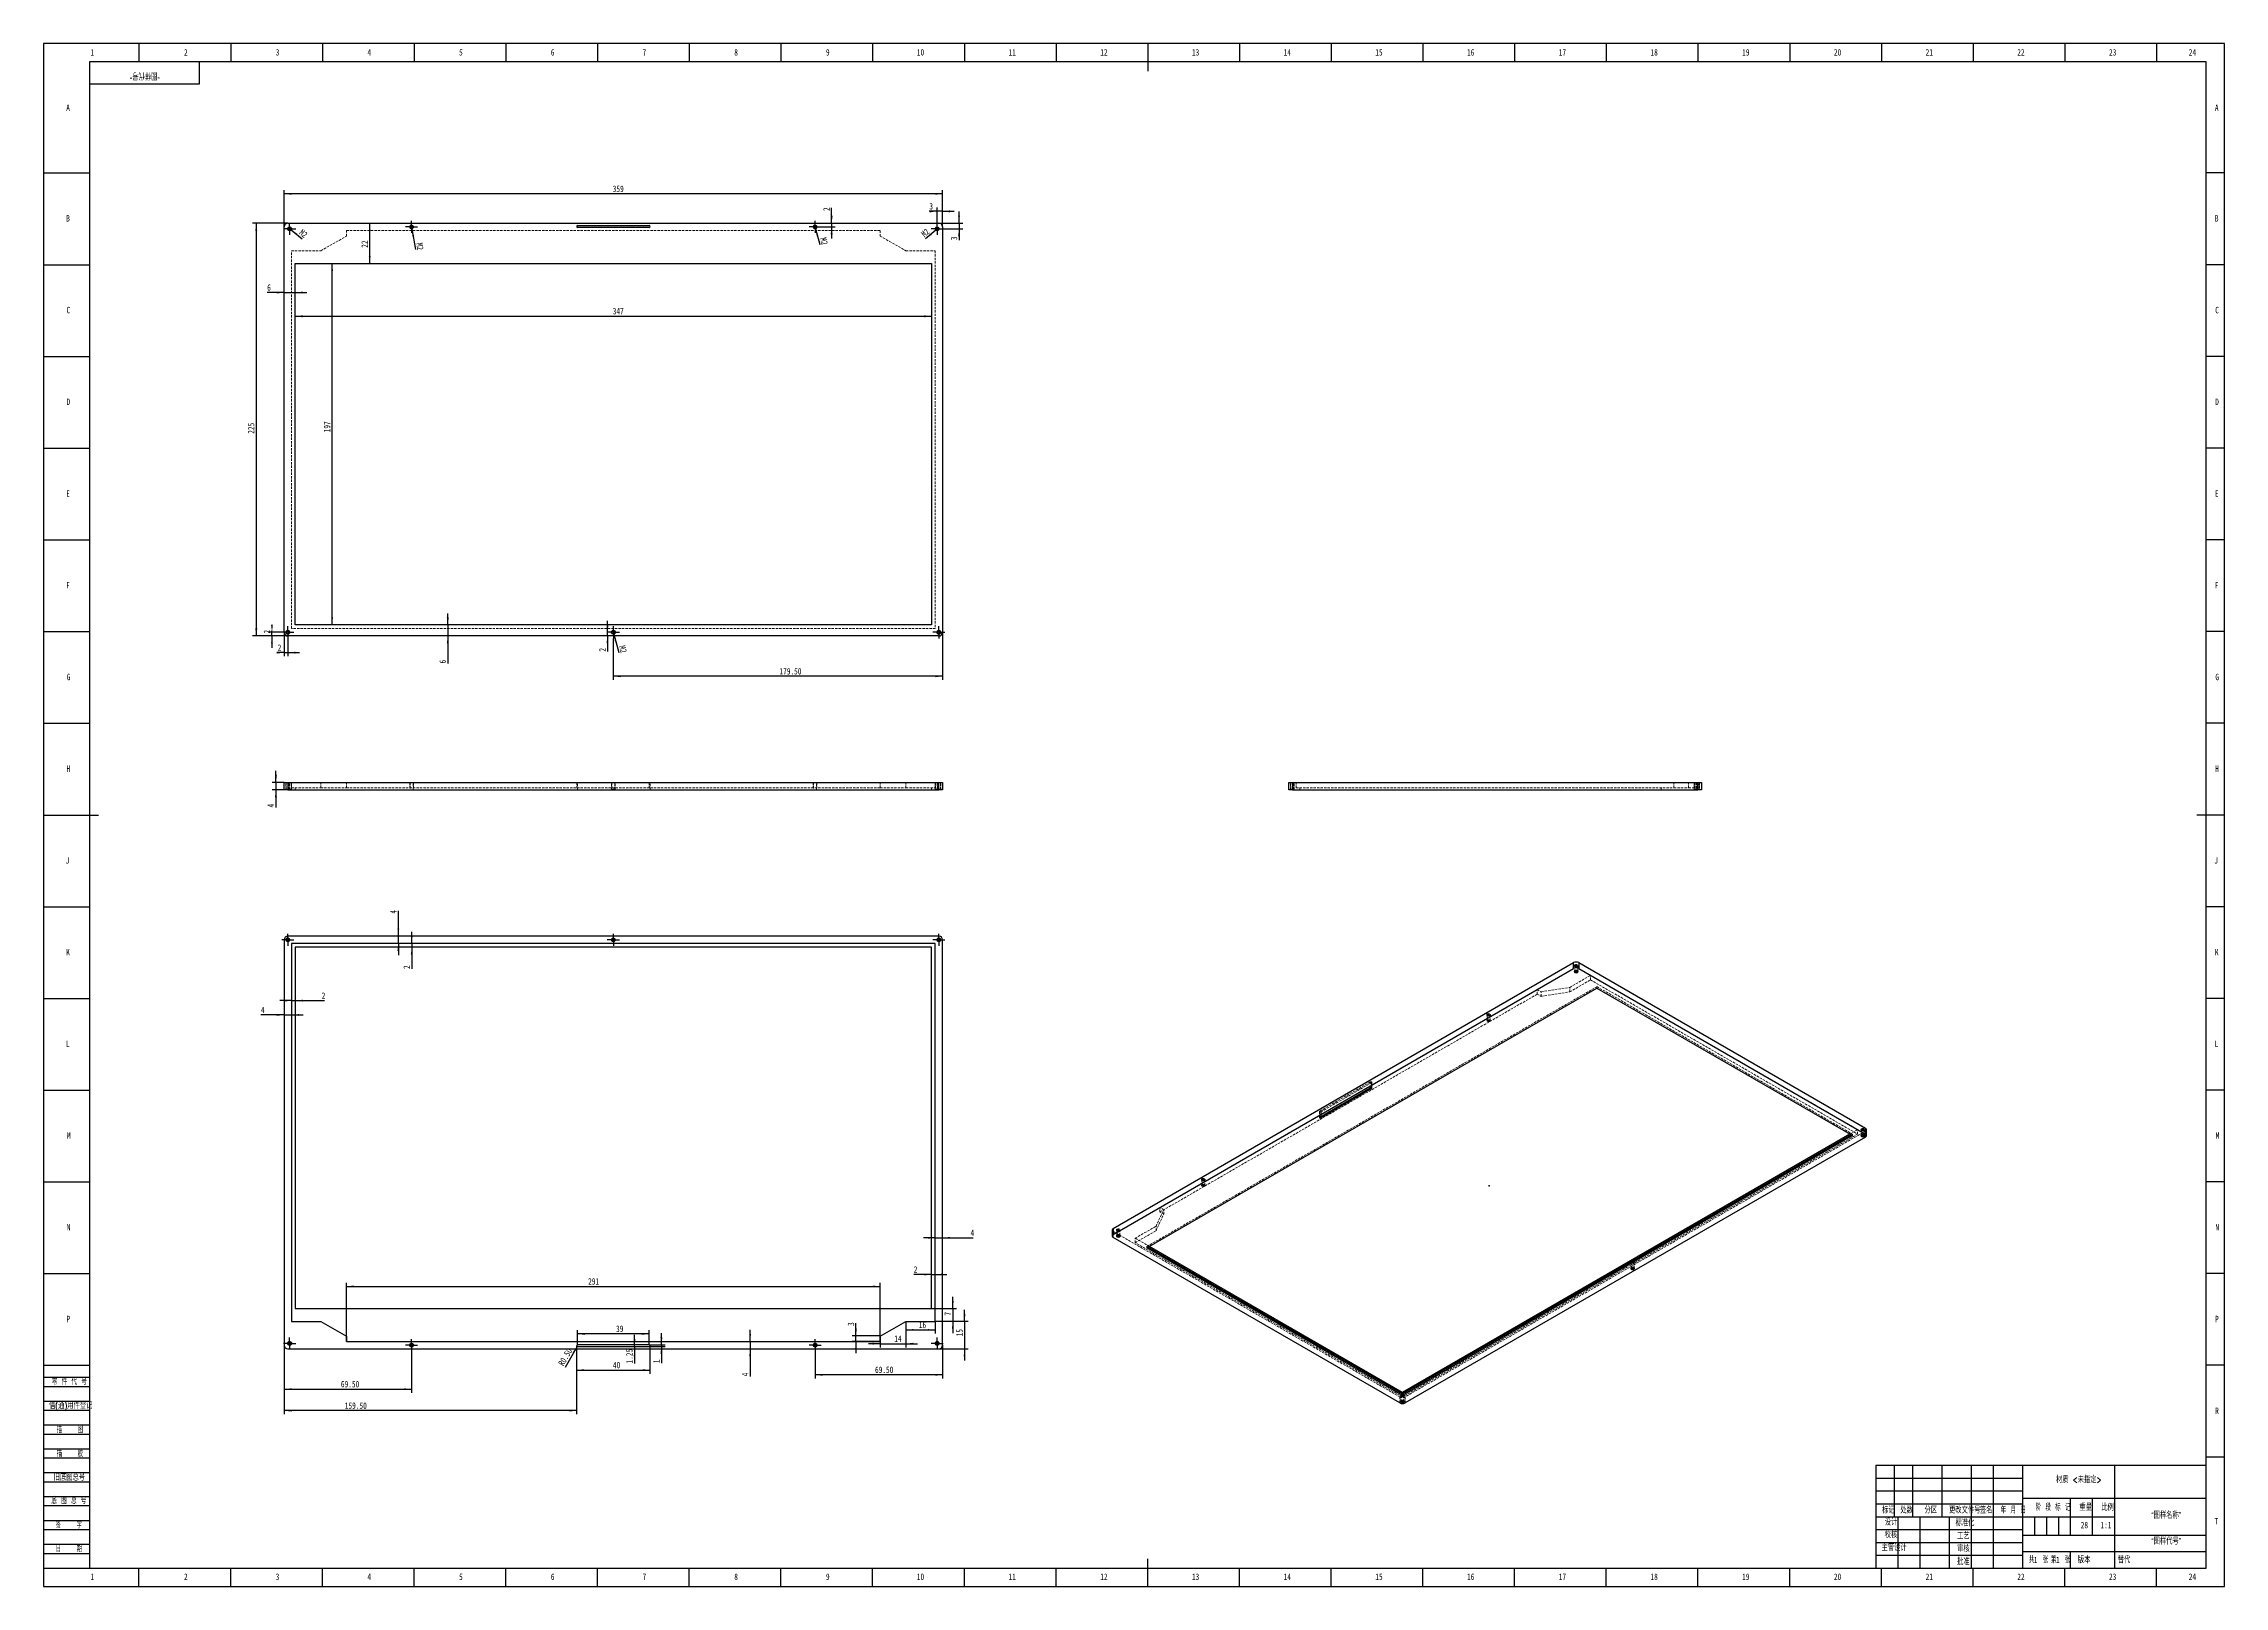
# Model space of a CAD drawing. Header units: millimetres. Extents: x 0 to 1189, y 0 to 841.
import ezdxf

# ---------------------------------------------------------------- set-up
doc = ezdxf.new("R2010")
doc.units = ezdxf.units.MM
doc.header["$PDSIZE"] = -1
doc.linetypes.add('HIDDEN', pattern=[1.905, 1.27, -0.635])
for name, color, linetype in [('10', 7, 'Continuous'), ('5', 7, 'Continuous'), ('9', 7, 'Continuous'), ('SLD-0', 7, 'Continuous')]:
    doc.layers.add(name, color=color, linetype=linetype)
doc.styles.add('SLDTEXTSTYLE0', font='TXT', dxfattribs={"width": 0.7, "bigfont": 'bigfont'})
doc.styles.add('SLDTEXTSTYLE1', font='TXT', dxfattribs={"width": 0.6, "bigfont": 'bigfont'})
doc.styles.add('SLDTEXTSTYLE2', font='TXT', dxfattribs={"width": 0.614286, "bigfont": 'bigfont'})
doc.styles.add('SLDTEXTSTYLE3', font='TXT', dxfattribs={"width": 0.62, "bigfont": 'bigfont'})
doc.styles.add('SLDTEXTSTYLE4', font='TXT', dxfattribs={"width": 0.566667, "bigfont": 'bigfont'})
doc.styles.add('SLDTEXTSTYLE5', font='TXT', dxfattribs={"width": 0.7})
doc.dimstyles.new('SLDDIMSTYLE0', dxfattribs={"dimtxt": 3.5, "dimasz": 4.08, "dimexe": 0, "dimexo": 0.0625, "dimgap": 0.875, "dimtad": 2, "dimrnd": 1e-09, "dimzin": 12, "dimdsep": 46, "dimtxsty": 'SLDTEXTSTYLE5', "dimsah": 1, "dimcen": 0.09, "dimadec": 0, "dimazin": 3, "dimtfac": 1, "dimtmove": 0, "dimatfit": 0, "dimfxl": 0, "dimfrac": 2, "dimtolj": 1, "dimtzin": 12, "dimarcsym": 0})
doc.dimstyles.new('SLDDIMSTYLE1', dxfattribs={"dimtxt": 3.5, "dimasz": 4.08, "dimexe": 0, "dimexo": 0.0625, "dimgap": 0.875, "dimtad": 2, "dimrnd": 1e-09, "dimzin": 12, "dimdsep": 46, "dimtxsty": 'SLDTEXTSTYLE5', "dimsah": 1, "dimcen": 0.09, "dimadec": 0, "dimazin": 3, "dimtfac": 1, "dimtofl": 0, "dimtmove": 0, "dimatfit": 3, "dimfxl": 0, "dimfrac": 2, "dimtolj": 1, "dimtzin": 12, "dimarcsym": 0})
doc.dimstyles.new('SLDDIMSTYLE2', dxfattribs={"dimtxt": 3.5, "dimasz": 4.08, "dimexe": 0, "dimexo": 0.0625, "dimgap": 0.875, "dimtad": 2, "dimrnd": 1e-09, "dimzin": 12, "dimdsep": 46, "dimtxsty": 'SLDTEXTSTYLE5', "dimblk1": 'NONE', "dimsah": 1, "dimcen": 0, "dimadec": 0, "dimazin": 3, "dimtfac": 1, "dimtmove": 0, "dimatfit": 3, "dimldrblk": 'NONE', "dimfxl": 0, "dimfrac": 2, "dimtolj": 1, "dimtzin": 12, "dimarcsym": 0})
doc.dimstyles.new('SLDDIMSTYLE3', dxfattribs={"dimtxt": 3.5, "dimasz": 4.08, "dimexe": 0, "dimexo": 0.0625, "dimgap": 0.875, "dimtad": 2, "dimrnd": 1e-09, "dimzin": 4, "dimdsep": 46, "dimtxsty": 'SLDTEXTSTYLE5', "dimsah": 1, "dimcen": 0.09, "dimadec": 0, "dimazin": 1, "dimtfac": 1, "dimtofl": 0, "dimtmove": 0, "dimatfit": 3, "dimfxl": 0, "dimfrac": 2, "dimtolj": 1, "dimtzin": 12, "dimarcsym": 0})
doc.dimstyles.new('SLDDIMSTYLE4', dxfattribs={"dimtxt": 3.5, "dimasz": 4.08, "dimexe": 0, "dimexo": 0.0625, "dimgap": 0.875, "dimtad": 2, "dimrnd": 1e-09, "dimzin": 0, "dimdsep": 46, "dimtxsty": 'SLDTEXTSTYLE5', "dimsah": 1, "dimcen": 0, "dimadec": 0, "dimazin": 0, "dimtfac": 1, "dimtofl": 0, "dimtmove": 0, "dimatfit": 3, "dimfxl": 0, "dimfrac": 2, "dimtolj": 1, "dimtzin": 12, "dimarcsym": 0})

msp = doc.modelspace()

# ---------------------------------------------------------------- texts
at = {"layer": '10', "char_height": 3.5}
for s, insert, attachment_point, style in [('1', (26.544, 838.005), 2, 'SLDTEXTSTYLE5'), ('2', (77.544, 838.005), 2, 'SLDTEXTSTYLE5'), ('3', (127.544, 838.005), 2, 'SLDTEXTSTYLE5'), ('4', (177.544, 838.005), 2, 'SLDTEXTSTYLE5'), ('5', (227.544, 838.005), 2, 'SLDTEXTSTYLE5'), ('6', (277.547, 838.005), 2, 'SLDTEXTSTYLE5'), ('7', (327.547, 838.005), 2, 'SLDTEXTSTYLE5'), ('8', (377.547, 838.005), 2, 'SLDTEXTSTYLE5'), ('9', (427.547, 838.005), 2, 'SLDTEXTSTYLE5'), ('10', (478.089, 838.005), 2, 'SLDTEXTSTYLE5'), ('11', (528.089, 838.005), 2, 'SLDTEXTSTYLE5'), ('12', (578.089, 838.005), 2, 'SLDTEXTSTYLE5'), ('13', (628.089, 838.005), 2, 'SLDTEXTSTYLE5'), ('14', (678.089, 838.005), 2, 'SLDTEXTSTYLE5'), ('15', (728.089, 838.005), 2, 'SLDTEXTSTYLE5'), ('16', (778.091, 838.005), 2, 'SLDTEXTSTYLE5'), ('17', (828.091, 838.005), 2, 'SLDTEXTSTYLE5'), ('18', (878.091, 838.005), 2, 'SLDTEXTSTYLE5'), ('19', (928.091, 838.005), 2, 'SLDTEXTSTYLE5'), ('20', (978.089, 838.005), 2, 'SLDTEXTSTYLE5'), ('21', (1028.089, 838.005), 2, 'SLDTEXTSTYLE5'), ('22', (1078.089, 838.005), 2, 'SLDTEXTSTYLE5'), ('23', (1128.089, 838.005), 2, 'SLDTEXTSTYLE5'), ('24', (1171.589, 838.005), 2, 'SLDTEXTSTYLE5'), ('A', (13.32, 807.755), 2, 'SLDTEXTSTYLE5'), ('A', (1184.82, 807.755), 2, 'SLDTEXTSTYLE5'), ('B', (13.32, 747.505), 2, 'SLDTEXTSTYLE5'), ('B', (1184.82, 747.505), 2, 'SLDTEXTSTYLE5'), ('C', (13.482, 697.505), 2, 'SLDTEXTSTYLE5'), ('C', (1184.982, 697.505), 2, 'SLDTEXTSTYLE5'), ('D', (13.484, 647.505), 2, 'SLDTEXTSTYLE5'), ('D', (1184.984, 647.505), 2, 'SLDTEXTSTYLE5'), ('E', (13.318, 597.505), 2, 'SLDTEXTSTYLE5'), ('E', (1184.818, 597.505), 2, 'SLDTEXTSTYLE5'), ('F', (13.279, 547.505), 2, 'SLDTEXTSTYLE5'), ('F', (1184.779, 547.505), 2, 'SLDTEXTSTYLE5'), ('G', (13.594, 497.505), 2, 'SLDTEXTSTYLE5'), ('G', (1185.094, 497.505), 2, 'SLDTEXTSTYLE5'), ('H', (13.484, 447.505), 2, 'SLDTEXTSTYLE5'), ('H', (1184.984, 447.505), 2, 'SLDTEXTSTYLE5'), ('J', (13.015, 397.505), 2, 'SLDTEXTSTYLE5'), ('J', (1184.515, 397.505), 2, 'SLDTEXTSTYLE5'), ('K', (13.32, 347.505), 2, 'SLDTEXTSTYLE5'), ('K', (1184.82, 347.505), 2, 'SLDTEXTSTYLE5'), ('L', (13.181, 297.505), 2, 'SLDTEXTSTYLE5'), ('L', (1184.681, 297.505), 2, 'SLDTEXTSTYLE5'), ('M', (13.707, 247.505), 2, 'SLDTEXTSTYLE5'), ('M', (1185.207, 247.505), 2, 'SLDTEXTSTYLE5'), ('N', (13.603, 197.505), 2, 'SLDTEXTSTYLE5'), ('N', (1185.103, 197.505), 2, 'SLDTEXTSTYLE5'), ('P', (13.444, 147.505), 2, 'SLDTEXTSTYLE5'), ('P', (1184.944, 147.505), 2, 'SLDTEXTSTYLE5'), ('R', (1184.984, 97.505), 2, 'SLDTEXTSTYLE5'), ('\\M+18DDE质 <\\M+196A2\\M+18E77\\M+192E8>', (1109.585, 59.858), 2, 'SLDTEXTSTYLE0'), ('\\M+18167图样\\M+196BC\\M+18FCC\\M+18168', (1157.279, 40.511), 2, 'SLDTEXTSTYLE0'), ('T', (1184.656, 37.326), 2, 'SLDTEXTSTYLE5'), ('\\M+18D5A\\M+18A6A', (1007.176, 29.857), 2, 'SLDTEXTSTYLE0'), ('28', (1112.667, 35.158), 2, 'SLDTEXTSTYLE5'), ('\\M+18167图样\\M+191E3\\M+18D86\\M+18168', (1157.281, 26.366), 2, 'SLDTEXTSTYLE0'), ('\\M+18EE5\\M+18AC7设计', (1008.926, 22.83), 2, 'SLDTEXTSTYLE0'), ('1', (1085.11, 16.188), 1, 'SLDTEXTSTYLE5'), ('1', (1097.135, 16.188), 1, 'SLDTEXTSTYLE5'), ('1', (26.544, 7.005), 2, 'SLDTEXTSTYLE5'), ('2', (77.544, 7.005), 2, 'SLDTEXTSTYLE5'), ('3', (127.544, 7.005), 2, 'SLDTEXTSTYLE5'), ('4', (177.544, 7.005), 2, 'SLDTEXTSTYLE5'), ('5', (227.544, 7.005), 2, 'SLDTEXTSTYLE5'), ('6', (277.547, 7.005), 2, 'SLDTEXTSTYLE5'), ('7', (327.547, 7.005), 2, 'SLDTEXTSTYLE5'), ('8', (377.547, 7.005), 2, 'SLDTEXTSTYLE5'), ('9', (427.547, 7.005), 2, 'SLDTEXTSTYLE5'), ('10', (478.089, 7.005), 2, 'SLDTEXTSTYLE5'), ('11', (528.089, 7.005), 2, 'SLDTEXTSTYLE5'), ('12', (578.089, 7.005), 2, 'SLDTEXTSTYLE5'), ('13', (628.089, 7.005), 2, 'SLDTEXTSTYLE5'), ('14', (678.089, 7.005), 2, 'SLDTEXTSTYLE5'), ('15', (728.089, 7.005), 2, 'SLDTEXTSTYLE5'), ('16', (778.091, 7.005), 2, 'SLDTEXTSTYLE5'), ('17', (828.091, 7.005), 2, 'SLDTEXTSTYLE5'), ('18', (878.091, 7.005), 2, 'SLDTEXTSTYLE5'), ('19', (928.091, 7.005), 2, 'SLDTEXTSTYLE5'), ('20', (978.089, 7.005), 2, 'SLDTEXTSTYLE5'), ('21', (1028.089, 7.005), 2, 'SLDTEXTSTYLE5'), ('22', (1078.089, 7.005), 2, 'SLDTEXTSTYLE5'), ('23', (1128.089, 7.005), 2, 'SLDTEXTSTYLE5'), ('24', (1171.589, 7.005), 2, 'SLDTEXTSTYLE5')]:
    msp.add_mtext(s, dxfattribs=dict(at, insert=insert, attachment_point=attachment_point, style=style))
at = {"layer": '10', "color": 7, "insert": (1112.526, 16.188), "char_height": 3.5, "attachment_point": 2, "style": 'SLDTEXTSTYLE0'}
msp.add_mtext('\\M+194C5\\M+1967B', dxfattribs=at)
at = {"layer": '9', "color": 7, "char_height": 3.5}
for s, insert, attachment_point, style in [('\\M+197EB \\M+18C8F \\M+191E3 \\M+18D86', (4.482, 113.36), 1, 'SLDTEXTSTYLE2'), ('\\M+18ED8(\\M+192CA)\\M+19770\\M+18C8F\\M+1936F记', (2.933, 100.276), 1, 'SLDTEXTSTYLE0'), ('\\M+19560    图', (14.352, 87.176), 2, 'SLDTEXTSTYLE4'), ('\\M+19560    \\M+18D5A', (14.319, 74.137), 2, 'SLDTEXTSTYLE4'), ('\\M+18B8C\\M+192EA图总\\M+18D86', (5.459, 61.201), 1, 'SLDTEXTSTYLE0'), ('\\M+192EA 图 总 \\M+18D86', (4.212, 48.433), 1, 'SLDTEXTSTYLE2'), ('标记', (1005.821, 43.306), 2, 'SLDTEXTSTYLE0'), ('设计', (1007.228, 36.767), 2, 'SLDTEXTSTYLE0'), ('处\\M+19094', (1015.759, 43.306), 2, 'SLDTEXTSTYLE0'), ('\\M+195AA\\M+18BE6', (1028.916, 43.306), 2, 'SLDTEXTSTYLE0'), ('\\M+18D58\\M+189FC\\M+195B6\\M+18C8F\\M+18D86', (1047.473, 43.306), 2, 'SLDTEXTSTYLE0'), ('标\\M+18F79\\M+189BB', (1047.567, 36.358), 2, 'SLDTEXTSTYLE0'), ('签\\M+196BC', (1059.145, 43.306), 2, 'SLDTEXTSTYLE0'), ('\\M+1944E \\M+18C8E \\M+193FA', (1073.909, 43.306), 2, 'SLDTEXTSTYLE3'), ('阶 \\M+19269 标 记', (1095.536, 44.81), 2, 'SLDTEXTSTYLE2'), ('\\M+18F64\\M+197CA', (1113.402, 44.81), 2, 'SLDTEXTSTYLE0'), ('\\M+194E4\\M+197E1', (1125.295, 44.81), 2, 'SLDTEXTSTYLE0'), ('签    \\M+18E9A', (13.706, 35.193), 2, 'SLDTEXTSTYLE4'), ('\\M+18D48艺', (1046.681, 29.23), 2, 'SLDTEXTSTYLE0'), ('\\M+193FA    \\M+18AFA', (13.783, 22.233), 2, 'SLDTEXTSTYLE4'), ('\\M+194E1\\M+18F79', (1046.662, 15.216), 2, 'SLDTEXTSTYLE0'), ('审\\M+18A6A', (1046.68, 22.249), 2, 'SLDTEXTSTYLE0'), ('\\M+18BA4  张', (1087.69, 16.188), 2, 'SLDTEXTSTYLE1'), ('\\M+191E6  张', (1099.675, 16.188), 2, 'SLDTEXTSTYLE1')]:
    msp.add_mtext(s, dxfattribs=dict(at, insert=insert, attachment_point=attachment_point, style=style))
at = {"layer": 'SLD-0', "insert": (55.211, 821.738), "char_height": 3.5, "attachment_point": 2, "rotation": 180, "style": 'SLDTEXTSTYLE0'}
msp.add_mtext('\\M+18167图样\\M+191E3\\M+18D86\\M+18168', dxfattribs=at)
at = {"layer": 'SLD-0', "char_height": 3.5}
for s, insert, attachment_point, style in [('1:1', (1124.437, 35.158), 2, 'SLDTEXTSTYLE5'), ('\\M+191D6\\M+191E3', (1130.851, 16.188), 1, 'SLDTEXTSTYLE0')]:
    msp.add_mtext(s, dxfattribs=dict(at, insert=insert, attachment_point=attachment_point, style=style))

# ---------------------------------------------------------------- blocks, each defined once
blk = doc.blocks.new('_D')
at = {"layer": '10'}
for p, q in [((126.7, 438.3), (126.7, 444.6)), ((131.1, 438.3), (124.7, 438.3)), ((131.1, 434.3), (124.7, 434.3)), ((126.7, 438.3), (126.7, 434.3)), ((126.7, 434.3), (126.7, 424.6))]:
    blk.add_line(p, q, dxfattribs=at)
for points in [[(126.7, 438.3), (127.2, 442.4), (126.1, 442.4)], [(126.7, 434.3), (126.1, 430.2), (127.2, 430.2)]]:
    blk.add_solid(points, dxfattribs=at)
at = {"layer": '10', "insert": (122.1, 424.6), "char_height": 3.5, "attachment_point": 1, "rotation": 90, "style": 'SLDTEXTSTYLE5'}
blk.add_mtext('4', dxfattribs=at)
blk = doc.blocks.new('_D_1')
at = {"layer": '10'}
for p, q in [((131.1, 741.1), (131.1, 761.1)), ((490.1, 741.1), (490.1, 761.1)), ((490.1, 759.1), (131.1, 759.1))]:
    blk.add_line(p, q, dxfattribs=at)
for points in [[(131.1, 759.1), (135.2, 758.6), (135.2, 759.6)], [(490.1, 759.1), (486.1, 759.6), (486.1, 758.6)]]:
    blk.add_solid(points, dxfattribs=at)
at = {"layer": '10', "insert": (310.3, 763.6), "char_height": 3.5, "attachment_point": 1, "style": 'SLDTEXTSTYLE5'}
blk.add_mtext('359', dxfattribs=at)
blk = doc.blocks.new('_D_2')
at = {"layer": '10'}
for p, q in [((133.1, 743.1), (113.9, 743.1)), ((115.9, 743.1), (115.9, 518.1)), ((133.1, 518.1), (113.9, 518.1))]:
    blk.add_line(p, q, dxfattribs=at)
for points in [[(115.9, 743.1), (115.4, 739), (116.5, 739)], [(115.9, 518.1), (116.5, 522.2), (115.4, 522.2)]]:
    blk.add_solid(points, dxfattribs=at)
at = {"layer": '10', "insert": (111.4, 628.3), "char_height": 3.5, "attachment_point": 1, "rotation": 90, "style": 'SLDTEXTSTYLE5'}
blk.add_mtext('225', dxfattribs=at)
blk = doc.blocks.new('_D_3')
at = {"layer": '10'}
blk.add_line((137.1, 692.4), (484.1, 692.4), dxfattribs=at)
for points in [[(137.1, 692.4), (141.2, 691.8), (141.2, 692.9)], [(484.1, 692.4), (480.1, 692.9), (480.1, 691.8)]]:
    blk.add_solid(points, dxfattribs=at)
at = {"layer": '10', "insert": (310.3, 696.9), "char_height": 3.5, "attachment_point": 1, "style": 'SLDTEXTSTYLE5'}
blk.add_mtext('347', dxfattribs=at)
blk = doc.blocks.new('_D_4')
at = {"layer": '10'}
blk.add_line((157.3, 524.1), (157.3, 721.1), dxfattribs=at)
for points in [[(157.3, 721.1), (156.8, 717), (157.8, 717)], [(157.3, 524.1), (157.8, 528.2), (156.8, 528.2)]]:
    blk.add_solid(points, dxfattribs=at)
at = {"layer": '10', "insert": (152.8, 629.1), "char_height": 3.5, "attachment_point": 1, "rotation": 90, "style": 'SLDTEXTSTYLE5'}
blk.add_mtext('197', dxfattribs=at)
blk = doc.blocks.new('_D_5')
at = {"layer": '10'}
for q in [(133.4, 740.7), (140.9, 734.6)]:
    blk.add_line((134.9, 739.5), q, dxfattribs=at)
blk.add_solid([(134.9, 739.5), (137.8, 736.5), (138.4, 737.3)], dxfattribs=at)
at = {"layer": '10', "insert": (141.2, 740.1), "char_height": 3.5, "attachment_point": 1, "rotation": 320.949, "style": 'SLDTEXTSTYLE5'}
blk.add_mtext('M2', dxfattribs=at)
blk = doc.blocks.new('_None')
blk = doc.blocks.new('_D_6')
at = {"layer": '10'}
for q in [(200.5, 742.1), (202.7, 728.8)]:
    blk.add_line((200.8, 740.1), q, dxfattribs=at)
blk.add_solid([(200.8, 740.1), (201, 736), (202, 736.2)], dxfattribs=at)
at = {"layer": '10', "insert": (206.6, 732.7), "char_height": 3.5, "attachment_point": 1, "rotation": 279.5065, "style": 'SLDTEXTSTYLE5'}
blk.add_mtext('M2', dxfattribs=at)
blk = doc.blocks.new('_D_7')
at = {"layer": '10'}
for q in [(480.9, 734.5), (487.9, 740.7)]:
    blk.add_line((486.4, 739.4), q, dxfattribs=at)
blk.add_solid([(486.4, 739.4), (483, 737.1), (483.7, 736.3)], dxfattribs=at)
at = {"layer": '10', "insert": (478, 737.9), "char_height": 3.5, "attachment_point": 1, "rotation": 41.4717, "style": 'SLDTEXTSTYLE5'}
blk.add_mtext('M2', dxfattribs=at)
blk = doc.blocks.new('_D_8')
at = {"layer": '10'}
for p, q in [((499.1, 743.1), (499.1, 749.4)), ((488.1, 743.1), (501.1, 743.1)), ((490.4, 740.1), (501.1, 740.1)), ((499.1, 743.1), (499.1, 740.1)), ((499.1, 740.1), (499.1, 733.9))]:
    blk.add_line(p, q, dxfattribs=at)
for points in [[(499.1, 743.1), (499.6, 747.2), (498.6, 747.2)], [(499.1, 740.1), (498.6, 736), (499.6, 736)]]:
    blk.add_solid(points, dxfattribs=at)
at = {"layer": '10', "insert": (494.6, 733.9), "char_height": 3.5, "attachment_point": 1, "rotation": 90, "style": 'SLDTEXTSTYLE5'}
blk.add_mtext('3', dxfattribs=at)
blk = doc.blocks.new('_D_9')
at = {"layer": '10'}
for p, q in [((487.1, 749.6), (482.9, 749.6)), ((487.1, 743.4), (487.1, 751.6)), ((490.1, 749.6), (487.1, 749.6)), ((490.1, 741.1), (490.1, 751.6)), ((490.1, 749.6), (496.5, 749.6))]:
    blk.add_line(p, q, dxfattribs=at)
for points in [[(487.1, 749.6), (483.1, 750.1), (483.1, 749)], [(490.1, 749.6), (494.2, 749), (494.2, 750.1)]]:
    blk.add_solid(points, dxfattribs=at)
at = {"layer": '10', "insert": (482.9, 754.1), "char_height": 3.5, "attachment_point": 1, "style": 'SLDTEXTSTYLE5'}
blk.add_mtext('3', dxfattribs=at)
blk = doc.blocks.new('_D_10')
at = {"layer": '10'}
for q in [(420.4, 742), (423.2, 731.5)]:
    blk.add_line((420.9, 740.1), q, dxfattribs=at)
blk.add_solid([(420.9, 740.1), (421.5, 736), (422.4, 736.3)], dxfattribs=at)
at = {"layer": '10', "insert": (426.7, 735.7), "char_height": 3.5, "attachment_point": 1, "rotation": 285, "style": 'SLDTEXTSTYLE5'}
blk.add_mtext('M2', dxfattribs=at)
blk = doc.blocks.new('_D_11')
at = {"layer": '10'}
for p, q in [((429.6, 743.1), (429.6, 751.4)), ((423.9, 741.1), (431.6, 741.1)), ((429.6, 743.1), (429.6, 741.1)), ((429.6, 741.1), (429.6, 734.7))]:
    blk.add_line(p, q, dxfattribs=at)
for points in [[(429.6, 743.1), (430.2, 747.2), (429.1, 747.2)], [(429.6, 741.1), (429.1, 737), (430.2, 737)]]:
    blk.add_solid(points, dxfattribs=at)
at = {"layer": '10', "insert": (425.1, 749.8), "char_height": 3.5, "attachment_point": 1, "rotation": 90, "style": 'SLDTEXTSTYLE5'}
blk.add_mtext('2', dxfattribs=at)
blk = doc.blocks.new('_D_12')
at = {"layer": '10'}
for q in [(310.4, 521), (313.6, 509)]:
    blk.add_line((310.9, 519.1), q, dxfattribs=at)
blk.add_solid([(310.9, 519.1), (311.5, 515), (312.4, 515.3)], dxfattribs=at)
at = {"layer": '10', "insert": (317.1, 513.3), "char_height": 3.5, "attachment_point": 1, "rotation": 285, "style": 'SLDTEXTSTYLE5'}
blk.add_mtext('M2', dxfattribs=at)
blk = doc.blocks.new('_D_13')
at = {"layer": '10'}
for p, q in [((307.4, 520.1), (307.4, 526.4)), ((307.4, 518.1), (307.4, 520.1)), ((307.4, 518.1), (307.4, 509.6))]:
    blk.add_line(p, q, dxfattribs=at)
for points in [[(307.4, 520.1), (308, 524.2), (306.9, 524.2)], [(307.4, 518.1), (306.9, 514), (308, 514)]]:
    blk.add_solid(points, dxfattribs=at)
at = {"layer": '10', "insert": (302.9, 509.6), "char_height": 3.5, "attachment_point": 1, "rotation": 90, "style": 'SLDTEXTSTYLE5'}
blk.add_mtext('2', dxfattribs=at)
blk = doc.blocks.new('_D_14')
at = {"layer": '10'}
for p, q in [((310.6, 516.8), (310.6, 494.1)), ((490.1, 520.1), (490.1, 494.1)), ((490.1, 496.1), (310.6, 496.1))]:
    blk.add_line(p, q, dxfattribs=at)
for points in [[(310.6, 496.1), (314.7, 495.6), (314.7, 496.6)], [(490.1, 496.1), (486.1, 496.6), (486.1, 495.6)]]:
    blk.add_solid(points, dxfattribs=at)
at = {"layer": '10', "insert": (401.2, 500.6), "char_height": 3.5, "attachment_point": 1, "style": 'SLDTEXTSTYLE5'}
blk.add_mtext('179.50', dxfattribs=at)
blk = doc.blocks.new('_D_15')
at = {"layer": '10'}
for p, q in [((129.8, 520.1), (122.5, 520.1)), ((133.1, 518.1), (122.5, 518.1)), ((124.5, 520.1), (124.5, 520.9)), ((124.5, 518.1), (124.5, 520.1)), ((124.5, 518.1), (124.5, 511.7))]:
    blk.add_line(p, q, dxfattribs=at)
for points in [[(124.5, 520.1), (125, 524.2), (124, 524.2)], [(124.5, 518.1), (124, 514), (125, 514)]]:
    blk.add_solid(points, dxfattribs=at)
at = {"layer": '10', "insert": (120, 519.4), "char_height": 3.5, "attachment_point": 1, "rotation": 90, "style": 'SLDTEXTSTYLE5'}
blk.add_mtext('2', dxfattribs=at)
blk = doc.blocks.new('_D_16')
at = {"layer": '10'}
for p, q in [((131.1, 520.1), (131.1, 507)), ((133.1, 516.8), (133.1, 507)), ((131.1, 509), (127.6, 509)), ((131.1, 509), (133.1, 509)), ((133.1, 509), (139.5, 509))]:
    blk.add_line(p, q, dxfattribs=at)
for points in [[(131.1, 509), (127.1, 509.5), (127.1, 508.5)], [(133.1, 509), (137.2, 508.5), (137.2, 509.5)]]:
    blk.add_solid(points, dxfattribs=at)
at = {"layer": '10', "insert": (127.6, 513.5), "char_height": 3.5, "attachment_point": 1, "style": 'SLDTEXTSTYLE5'}
blk.add_mtext('2', dxfattribs=at)
blk = doc.blocks.new('_D_17')
at = {"layer": '10'}
blk.add_line((177.8, 721.1), (177.8, 743.1), dxfattribs=at)
for points in [[(177.8, 743.1), (177.3, 739), (178.3, 739)], [(177.8, 721.1), (178.3, 725.2), (177.3, 725.2)]]:
    blk.add_solid(points, dxfattribs=at)
at = {"layer": '10', "insert": (173.3, 729.7), "char_height": 3.5, "attachment_point": 1, "rotation": 90, "style": 'SLDTEXTSTYLE5'}
blk.add_mtext('22', dxfattribs=at)
blk = doc.blocks.new('_D_18')
at = {"layer": '10'}
for p, q in [((131.1, 705.3), (121.9, 705.3)), ((131.1, 705.3), (137.1, 705.3)), ((137.1, 705.3), (143.5, 705.3))]:
    blk.add_line(p, q, dxfattribs=at)
for points in [[(131.1, 705.3), (127.1, 705.8), (127.1, 704.8)], [(137.1, 705.3), (141.2, 704.8), (141.2, 705.8)]]:
    blk.add_solid(points, dxfattribs=at)
at = {"layer": '10', "insert": (121.9, 709.8), "char_height": 3.5, "attachment_point": 1, "style": 'SLDTEXTSTYLE5'}
blk.add_mtext('6', dxfattribs=at)
blk = doc.blocks.new('_D_19')
at = {"layer": '10'}
for p, q in [((220.4, 524.1), (220.4, 530.4)), ((220.4, 524.1), (220.4, 518.1)), ((220.4, 518.1), (220.4, 503.1))]:
    blk.add_line(p, q, dxfattribs=at)
for points in [[(220.4, 524.1), (220.9, 528.2), (219.8, 528.2)], [(220.4, 518.1), (219.8, 514), (220.9, 514)]]:
    blk.add_solid(points, dxfattribs=at)
at = {"layer": '10', "insert": (215.8, 503.1), "char_height": 3.5, "attachment_point": 1, "rotation": 90, "style": 'SLDTEXTSTYLE5'}
blk.add_mtext('6', dxfattribs=at)
blk = doc.blocks.new('SW_CENTERMARKSYMBOL_0')
at = {"layer": '10', "color": 0}
for p, q in [((-2.5, 0), (-3.3, 0)), ((0, 0), (-2.5, 0)), ((0, 2.5), (0, 3.3)), ((0, 0), (0, 2.5)), ((0, 0), (0, -2.5)), ((0, 0), (2.5, 0)), ((2.5, 0), (3.3, 0)), ((0, -2.5), (0, -3.3))]:
    blk.add_line(p, q, dxfattribs=at)
blk = doc.blocks.new('SW_CENTERMARKSYMBOL_1')
at = {"layer": '10', "color": 0}
for p, q in [((-2.5, 0), (-3.3, 0)), ((0, 0), (-2.5, 0)), ((0, 2.5), (0, 3.3)), ((0, 0), (0, 2.5)), ((0, 0), (0, -2.5)), ((0, 0), (2.5, 0)), ((2.5, 0), (3.3, 0)), ((0, -2.5), (0, -3.3))]:
    blk.add_line(p, q, dxfattribs=at)
blk = doc.blocks.new('SW_CENTERMARKSYMBOL_2')
at = {"layer": '10', "color": 0}
for p, q in [((-2.5, 0), (-3.3, 0)), ((0, 0), (-2.5, 0)), ((0, 2.5), (0, 3.3)), ((0, 0), (0, 2.5)), ((0, 0), (0, -2.5)), ((0, 0), (2.5, 0)), ((2.5, 0), (3.3, 0)), ((0, -2.5), (0, -3.3))]:
    blk.add_line(p, q, dxfattribs=at)
blk = doc.blocks.new('SW_CENTERMARKSYMBOL_3')
at = {"layer": '10', "color": 0}
for p, q in [((-2.5, 0), (-3.3, 0)), ((0, 0), (-2.5, 0)), ((0, 2.5), (0, 3.3)), ((0, 0), (0, 2.5)), ((0, 0), (0, -2.5)), ((0, 0), (2.5, 0)), ((2.5, 0), (3.3, 0)), ((0, -2.5), (0, -3.3))]:
    blk.add_line(p, q, dxfattribs=at)
blk = doc.blocks.new('SW_CENTERMARKSYMBOL_4')
at = {"layer": '10', "color": 0}
for p, q in [((-2.5, 0), (-3.3, 0)), ((0, 0), (-2.5, 0)), ((0, 2.5), (0, 3.3)), ((0, 0), (0, 2.5)), ((0, 0), (0, -2.5)), ((0, 0), (2.5, 0)), ((2.5, 0), (3.3, 0)), ((0, -2.5), (0, -3.3))]:
    blk.add_line(p, q, dxfattribs=at)
blk = doc.blocks.new('SW_CENTERMARKSYMBOL_5')
at = {"layer": '10', "color": 0}
for p, q in [((-2.5, 0), (-3.3, 0)), ((0, 0), (-2.5, 0)), ((0, 2.5), (0, 3.3)), ((0, 0), (0, 2.5)), ((0, 0), (0, -2.5)), ((0, 0), (2.5, 0)), ((2.5, 0), (3.3, 0)), ((0, -2.5), (0, -3.3))]:
    blk.add_line(p, q, dxfattribs=at)
blk = doc.blocks.new('SW_CENTERMARKSYMBOL_6')
at = {"layer": '10', "color": 0}
for p, q in [((-2.5, 0), (-3.3, 0)), ((0, 0), (-2.5, 0)), ((0, 2.5), (0, 3.3)), ((0, 0), (0, 2.5)), ((0, 0), (0, -2.5)), ((0, 0), (2.5, 0)), ((2.5, 0), (3.3, 0)), ((0, -2.5), (0, -3.3))]:
    blk.add_line(p, q, dxfattribs=at)
blk = doc.blocks.new('_D_20')
at = {"layer": '10'}
for q in [(291.1, 131.2), (284.3, 119.4)]:
    blk.add_line((290.9, 130.8), q, dxfattribs=at)
blk.add_solid([(290.9, 130.8), (288.4, 127.5), (289.3, 127)], dxfattribs=at)
at = {"layer": '10', "insert": (280.4, 121.6), "char_height": 3.5, "attachment_point": 1, "rotation": 60, "style": 'SLDTEXTSTYLE5'}
blk.add_mtext('R0.50', dxfattribs=at)
blk = doc.blocks.new('_D_21')
at = {"layer": '10'}
for p, q in [((291.1, 131.7), (291.1, 139.6)), ((330.1, 137.6), (291.1, 137.6)), ((330.1, 131.7), (330.1, 139.6))]:
    blk.add_line(p, q, dxfattribs=at)
for points in [[(291.1, 137.6), (295.2, 137.1), (295.2, 138.2)], [(330.1, 137.6), (326.1, 138.2), (326.1, 137.1)]]:
    blk.add_solid(points, dxfattribs=at)
at = {"layer": '10', "insert": (312.1, 142.2), "char_height": 3.5, "attachment_point": 1, "style": 'SLDTEXTSTYLE5'}
blk.add_mtext('39', dxfattribs=at)
blk = doc.blocks.new('_D_22')
at = {"layer": '10'}
for p, q in [((290.6, 131.2), (290.6, 115.9)), ((330.6, 131.2), (330.6, 115.9)), ((290.6, 117.9), (330.6, 117.9))]:
    blk.add_line(p, q, dxfattribs=at)
for points in [[(290.6, 117.9), (294.7, 117.4), (294.7, 118.4)], [(330.6, 117.9), (326.6, 118.4), (326.6, 117.4)]]:
    blk.add_solid(points, dxfattribs=at)
at = {"layer": '10', "insert": (310.4, 122.4), "char_height": 3.5, "attachment_point": 1, "style": 'SLDTEXTSTYLE5'}
blk.add_mtext('40', dxfattribs=at)
blk = doc.blocks.new('_D_23')
at = {"layer": '10'}
for p, q in [((330.1, 131.7), (338.8, 131.7)), ((336.8, 131.7), (336.8, 138.1)), ((336.8, 131.7), (336.8, 130.7)), ((330.1, 130.7), (338.8, 130.7)), ((336.8, 130.7), (336.8, 121.7))]:
    blk.add_line(p, q, dxfattribs=at)
for points in [[(336.8, 131.7), (337.4, 135.8), (336.3, 135.8)], [(336.8, 130.7), (336.3, 126.6), (337.4, 126.6)]]:
    blk.add_solid(points, dxfattribs=at)
at = {"layer": '10', "insert": (332.3, 121.7), "char_height": 3.5, "attachment_point": 1, "rotation": 90, "style": 'SLDTEXTSTYLE5'}
blk.add_mtext('1', dxfattribs=at)
blk = doc.blocks.new('_D_24')
at = {"layer": '10'}
for p, q in [((470.1, 144.5), (470.1, 137.8)), ((486.1, 144.5), (486.1, 137.8)), ((470.1, 139.8), (486.1, 139.8))]:
    blk.add_line(p, q, dxfattribs=at)
for points in [[(470.1, 139.8), (474.2, 139.3), (474.2, 140.3)], [(486.1, 139.8), (482.1, 140.3), (482.1, 139.3)]]:
    blk.add_solid(points, dxfattribs=at)
at = {"layer": '10', "insert": (477.2, 144.3), "char_height": 3.5, "attachment_point": 1, "style": 'SLDTEXTSTYLE5'}
blk.add_mtext('16', dxfattribs=at)
blk = doc.blocks.new('_D_25')
at = {"layer": '10'}
for p, q in [((442.9, 136.5), (442.9, 143.5)), ((456.1, 136.5), (440.9, 136.5)), ((456.1, 133.5), (440.9, 133.5)), ((442.9, 133.5), (442.9, 136.5)), ((442.9, 133.5), (442.9, 127.1))]:
    blk.add_line(p, q, dxfattribs=at)
for points in [[(442.9, 136.5), (443.4, 140.5), (442.4, 140.5)], [(442.9, 133.5), (442.4, 129.4), (443.4, 129.4)]]:
    blk.add_solid(points, dxfattribs=at)
at = {"layer": '10', "insert": (438.4, 142), "char_height": 3.5, "attachment_point": 1, "rotation": 90, "style": 'SLDTEXTSTYLE5'}
blk.add_mtext('3', dxfattribs=at)
blk = doc.blocks.new('_D_26')
at = {"layer": '10'}
for p, q in [((165.1, 133.5), (165.1, 165.5)), ((165.1, 163.5), (456.1, 163.5)), ((456.1, 133.5), (456.1, 165.5))]:
    blk.add_line(p, q, dxfattribs=at)
for points in [[(165.1, 163.5), (169.2, 163), (169.2, 164)], [(456.1, 163.5), (452.1, 164), (452.1, 163)]]:
    blk.add_solid(points, dxfattribs=at)
at = {"layer": '10', "insert": (296.9, 168), "char_height": 3.5, "attachment_point": 1, "style": 'SLDTEXTSTYLE5'}
blk.add_mtext('291', dxfattribs=at)
blk = doc.blocks.new('_D_27')
at = {"layer": '10'}
for p, q in [((470.1, 144.5), (470.1, 130.3)), ((456.1, 132.3), (449.8, 132.3)), ((456.1, 136.5), (456.1, 130.3)), ((456.1, 132.3), (470.1, 132.3)), ((470.1, 132.3), (476.5, 132.3))]:
    blk.add_line(p, q, dxfattribs=at)
for points in [[(456.1, 132.3), (452.1, 132.8), (452.1, 131.8)], [(470.1, 132.3), (474.2, 131.8), (474.2, 132.8)]]:
    blk.add_solid(points, dxfattribs=at)
at = {"layer": '10', "insert": (463.8, 136.8), "char_height": 3.5, "attachment_point": 1, "style": 'SLDTEXTSTYLE5'}
blk.add_mtext('14', dxfattribs=at)
blk = doc.blocks.new('_D_28')
at = {"layer": '10'}
for p, q in [((486.1, 144.5), (504.1, 144.5)), ((502.1, 144.5), (502.1, 150.8)), ((502.1, 144.5), (502.1, 129.5)), ((488.1, 129.5), (504.1, 129.5)), ((502.1, 129.5), (502.1, 123.1))]:
    blk.add_line(p, q, dxfattribs=at)
for points in [[(502.1, 144.5), (502.6, 148.5), (501.6, 148.5)], [(502.1, 129.5), (501.6, 125.4), (502.6, 125.4)]]:
    blk.add_solid(points, dxfattribs=at)
at = {"layer": '10', "insert": (497.6, 136.3), "char_height": 3.5, "attachment_point": 1, "rotation": 90, "style": 'SLDTEXTSTYLE5'}
blk.add_mtext('15', dxfattribs=at)
blk = doc.blocks.new('_D_29')
at = {"layer": '10'}
for p, q in [((495.7, 151.5), (495.7, 157.8)), ((484.1, 151.5), (497.7, 151.5)), ((486.1, 144.5), (497.7, 144.5)), ((495.7, 151.5), (495.7, 144.5)), ((495.7, 144.5), (495.7, 138.1))]:
    blk.add_line(p, q, dxfattribs=at)
for points in [[(495.7, 151.5), (496.2, 155.5), (495.2, 155.5)], [(495.7, 144.5), (495.2, 140.4), (496.2, 140.4)]]:
    blk.add_solid(points, dxfattribs=at)
at = {"layer": '10', "insert": (491.2, 147.6), "char_height": 3.5, "attachment_point": 1, "rotation": 90, "style": 'SLDTEXTSTYLE5'}
blk.add_mtext('7', dxfattribs=at)
blk = doc.blocks.new('_D_30')
at = {"layer": '10'}
for p, q in [((484.1, 170), (474.4, 170)), ((484.1, 170), (486.1, 170)), ((486.1, 170), (492.5, 170))]:
    blk.add_line(p, q, dxfattribs=at)
for points in [[(484.1, 170), (480.1, 170.5), (480.1, 169.5)], [(486.1, 170), (490.2, 169.5), (490.2, 170.5)]]:
    blk.add_solid(points, dxfattribs=at)
at = {"layer": '10', "insert": (474.4, 174.5), "char_height": 3.5, "attachment_point": 1, "style": 'SLDTEXTSTYLE5'}
blk.add_mtext('2', dxfattribs=at)
blk = doc.blocks.new('_D_31')
at = {"layer": '10'}
for p, q in [((486.1, 190), (479.8, 190)), ((486.1, 190), (490.1, 190)), ((490.1, 190), (506.9, 190))]:
    blk.add_line(p, q, dxfattribs=at)
for points in [[(486.1, 190), (482.1, 190.5), (482.1, 189.5)], [(490.1, 190), (494.2, 189.5), (494.2, 190.5)]]:
    blk.add_solid(points, dxfattribs=at)
at = {"layer": '10', "insert": (505.4, 194.5), "char_height": 3.5, "attachment_point": 1, "style": 'SLDTEXTSTYLE5'}
blk.add_mtext('4', dxfattribs=at)
blk = doc.blocks.new('_D_32')
at = {"layer": '10'}
for p, q in [((385.2, 133.5), (385.2, 139.8)), ((385.2, 133.5), (385.2, 129.5)), ((385.2, 129.5), (385.2, 114.5))]:
    blk.add_line(p, q, dxfattribs=at)
for points in [[(385.2, 133.5), (385.7, 137.5), (384.7, 137.5)], [(385.2, 129.5), (384.7, 125.4), (385.7, 125.4)]]:
    blk.add_solid(points, dxfattribs=at)
at = {"layer": '10', "insert": (380.7, 114.5), "char_height": 3.5, "attachment_point": 1, "rotation": 90, "style": 'SLDTEXTSTYLE5'}
blk.add_mtext('4', dxfattribs=at)
blk = doc.blocks.new('_D_33')
at = {"layer": '10'}
for p, q in [((193.4, 354.5), (193.4, 368.2)), ((193.4, 350.5), (193.4, 354.5)), ((193.4, 350.5), (193.4, 344.1))]:
    blk.add_line(p, q, dxfattribs=at)
for points in [[(193.4, 354.5), (193.9, 358.5), (192.9, 358.5)], [(193.4, 350.5), (192.9, 346.4), (193.9, 346.4)]]:
    blk.add_solid(points, dxfattribs=at)
at = {"layer": '10', "insert": (188.9, 366.7), "char_height": 3.5, "attachment_point": 1, "rotation": 90, "style": 'SLDTEXTSTYLE5'}
blk.add_mtext('4', dxfattribs=at)
blk = doc.blocks.new('_D_34')
at = {"layer": '10'}
for p, q in [((200.7, 350.5), (200.7, 356.8)), ((200.7, 350.5), (200.7, 348.5)), ((200.7, 348.5), (200.7, 336.6))]:
    blk.add_line(p, q, dxfattribs=at)
for points in [[(200.7, 350.5), (201.2, 354.5), (200.2, 354.5)], [(200.7, 348.5), (200.2, 344.4), (201.2, 344.4)]]:
    blk.add_solid(points, dxfattribs=at)
at = {"layer": '10', "insert": (196.2, 336.6), "char_height": 3.5, "attachment_point": 1, "rotation": 90, "style": 'SLDTEXTSTYLE5'}
blk.add_mtext('2', dxfattribs=at)
blk = doc.blocks.new('_D_35')
at = {"layer": '10'}
for p, q in [((135.1, 319.3), (128.8, 319.3)), ((135.1, 319.3), (137.1, 319.3)), ((137.1, 319.3), (153.1, 319.3))]:
    blk.add_line(p, q, dxfattribs=at)
for points in [[(135.1, 319.3), (131.1, 319.8), (131.1, 318.8)], [(137.1, 319.3), (141.2, 318.8), (141.2, 319.8)]]:
    blk.add_solid(points, dxfattribs=at)
at = {"layer": '10', "insert": (151.6, 323.8), "char_height": 3.5, "attachment_point": 1, "style": 'SLDTEXTSTYLE5'}
blk.add_mtext('2', dxfattribs=at)
blk = doc.blocks.new('_D_36')
at = {"layer": '10'}
for p, q in [((131.1, 311.5), (118.5, 311.5)), ((131.1, 311.5), (135.1, 311.5)), ((135.1, 311.5), (141.5, 311.5))]:
    blk.add_line(p, q, dxfattribs=at)
for points in [[(131.1, 311.5), (127.1, 312), (127.1, 311)], [(135.1, 311.5), (139.2, 311), (139.2, 312)]]:
    blk.add_solid(points, dxfattribs=at)
at = {"layer": '10', "insert": (118.5, 316), "char_height": 3.5, "attachment_point": 1, "style": 'SLDTEXTSTYLE5'}
blk.add_mtext('4', dxfattribs=at)
blk = doc.blocks.new('_D_37')
at = {"layer": '10'}
for p, q in [((490.1, 131.5), (490.1, 113.3)), ((420.6, 128.2), (420.6, 113.3)), ((490.1, 115.3), (420.6, 115.3))]:
    blk.add_line(p, q, dxfattribs=at)
for points in [[(420.6, 115.3), (424.7, 114.8), (424.7, 115.8)], [(490.1, 115.3), (486.1, 115.8), (486.1, 114.8)]]:
    blk.add_solid(points, dxfattribs=at)
at = {"layer": '10', "insert": (453.3, 119.8), "char_height": 3.5, "attachment_point": 1, "style": 'SLDTEXTSTYLE5'}
blk.add_mtext('69.50', dxfattribs=at)
blk = doc.blocks.new('_D_38')
at = {"layer": '10'}
for p, q in [((131.1, 131.5), (131.1, 105.5)), ((200.6, 128.2), (200.6, 105.5)), ((131.1, 107.5), (200.6, 107.5))]:
    blk.add_line(p, q, dxfattribs=at)
for points in [[(131.1, 107.5), (135.2, 107), (135.2, 108)], [(200.6, 107.5), (196.6, 108), (196.6, 107)]]:
    blk.add_solid(points, dxfattribs=at)
at = {"layer": '10', "insert": (162.1, 112), "char_height": 3.5, "attachment_point": 1, "style": 'SLDTEXTSTYLE5'}
blk.add_mtext('69.50', dxfattribs=at)
blk = doc.blocks.new('_D_39')
at = {"layer": '10'}
for p, q in [((131.1, 131.5), (131.1, 93.8)), ((290.6, 131.2), (290.6, 93.8)), ((290.6, 95.8), (131.1, 95.8))]:
    blk.add_line(p, q, dxfattribs=at)
for points in [[(131.1, 95.8), (135.2, 95.3), (135.2, 96.3)], [(290.6, 95.8), (286.6, 96.3), (286.6, 95.3)]]:
    blk.add_solid(points, dxfattribs=at)
at = {"layer": '10', "insert": (164.2, 100.3), "char_height": 3.5, "attachment_point": 1, "style": 'SLDTEXTSTYLE5'}
blk.add_mtext('159.50', dxfattribs=at)
blk = doc.blocks.new('_D_40')
at = {"layer": '10'}
for p, q in [((322.2, 130.7), (322.2, 137.1)), ((322.2, 130.7), (322.2, 129.5)), ((322.2, 129.5), (322.2, 121.5))]:
    blk.add_line(p, q, dxfattribs=at)
for points in [[(322.2, 130.7), (322.7, 134.8), (321.7, 134.8)], [(322.2, 129.5), (321.7, 125.4), (322.7, 125.4)]]:
    blk.add_solid(points, dxfattribs=at)
at = {"layer": '10', "insert": (317.6, 121.5), "char_height": 3.5, "attachment_point": 1, "rotation": 90, "style": 'SLDTEXTSTYLE5'}
blk.add_mtext('1.25', dxfattribs=at)
blk = doc.blocks.new('SW_CENTERMARKSYMBOL_7')
at = {"layer": '10', "color": 0}
for p, q in [((-2.5, 0), (-3.3, 0)), ((0, 0), (-2.5, 0)), ((0, 2.5), (0, 3.3)), ((0, 0), (0, 2.5)), ((0, 0), (0, -2.5)), ((0, 0), (2.5, 0)), ((2.5, 0), (3.3, 0)), ((0, -2.5), (0, -3.3))]:
    blk.add_line(p, q, dxfattribs=at)
blk = doc.blocks.new('SW_CENTERMARKSYMBOL_8')
at = {"layer": '10', "color": 0}
for p, q in [((-2.5, 0), (-3.3, 0)), ((0, 0), (-2.5, 0)), ((0, 2.5), (0, 3.3)), ((0, 0), (0, 2.5)), ((0, 0), (0, -2.5)), ((0, 0), (2.5, 0)), ((2.5, 0), (3.3, 0)), ((0, -2.5), (0, -3.3))]:
    blk.add_line(p, q, dxfattribs=at)
blk = doc.blocks.new('SW_CENTERMARKSYMBOL_9')
at = {"layer": '10', "color": 0}
for p, q in [((-2.5, 0), (-3.3, 0)), ((0, 0), (-2.5, 0)), ((0, 2.5), (0, 3.3)), ((0, 0), (0, 2.5)), ((0, 0), (0, -2.5)), ((0, 0), (2.5, 0)), ((2.5, 0), (3.3, 0)), ((0, -2.5), (0, -3.3))]:
    blk.add_line(p, q, dxfattribs=at)
blk = doc.blocks.new('SW_CENTERMARKSYMBOL_10')
at = {"layer": '10', "color": 0}
for p, q in [((-2.5, 0), (-3.3, 0)), ((0, 0), (-2.5, 0)), ((0, 2.5), (0, 3.3)), ((0, 0), (0, 2.5)), ((0, 0), (0, -2.5)), ((0, 0), (2.5, 0)), ((2.5, 0), (3.3, 0)), ((0, -2.5), (0, -3.3))]:
    blk.add_line(p, q, dxfattribs=at)
blk = doc.blocks.new('SW_CENTERMARKSYMBOL_11')
at = {"layer": '10', "color": 0}
for p, q in [((-2.5, 0), (-3.3, 0)), ((0, 0), (-2.5, 0)), ((0, 2.5), (0, 3.3)), ((0, 0), (0, 2.5)), ((0, 0), (0, -2.5)), ((0, 0), (2.5, 0)), ((2.5, 0), (3.3, 0)), ((0, -2.5), (0, -3.3))]:
    blk.add_line(p, q, dxfattribs=at)
blk = doc.blocks.new('SW_CENTERMARKSYMBOL_12')
at = {"layer": '10', "color": 0}
for p, q in [((-2.5, 0), (-3.3, 0)), ((0, 0), (-2.5, 0)), ((0, 2.5), (0, 3.3)), ((0, 0), (0, 2.5)), ((0, 0), (0, -2.5)), ((0, 0), (2.5, 0)), ((2.5, 0), (3.3, 0)), ((0, -2.5), (0, -3.3))]:
    blk.add_line(p, q, dxfattribs=at)
blk = doc.blocks.new('SW_CENTERMARKSYMBOL_13')
at = {"layer": '10', "color": 0}
for p, q in [((-2.5, 0), (-3.3, 0)), ((0, 0), (-2.5, 0)), ((0, 2.5), (0, 3.3)), ((0, 0), (0, 2.5)), ((0, 0), (0, -2.5)), ((0, 0), (2.5, 0)), ((2.5, 0), (3.3, 0)), ((0, -2.5), (0, -3.3))]:
    blk.add_line(p, q, dxfattribs=at)

# ---------------------------------------------------------------- dimensions: what is measured, and where the dimension line sits
at = {"layer": '10'}
for base, p1, p2, dimstyle, picture, middle in [((131.134, 759.081), (490.134, 741.081), (131.134, 741.081), 'SLDDIMSTYLE1', '_D_1', (312.563, 759.081)), ((487.134, 749.558), (490.134, 741.081), (487.134, 743.381), 'SLDDIMSTYLE0', '_D_9', (483.672, 749.558)), ((137.134, 705.319), (131.134, 741.081), (137.134, 721.081), 'SLDDIMSTYLE0', '_D_18', (122.699, 705.319)), ((484.134, 692.352), (137.134, 721.081), (484.134, 721.081), 'SLDDIMSTYLE1', '_D_3', (312.563, 692.352)), ((133.134, 508.988), (131.134, 520.081), (133.134, 516.781), 'SLDDIMSTYLE0', '_D_16', (128.323, 508.988)), ((310.634, 496.081), (490.134, 520.081), (310.634, 516.781), 'SLDDIMSTYLE3', '_D_14', (405.847, 496.081)), ((135.134, 311.465), (131.134, 352.46), (135.134, 350.46), 'SLDDIMSTYLE0', '_D_36', (119.24, 311.465)), ((137.134, 319.26), (135.134, 350.46), (137.134, 348.46), 'SLDDIMSTYLE0', '_D_35', (152.331, 319.26)), ((490.134, 190.004), (486.134, 144.46), (490.134, 131.46), 'SLDDIMSTYLE0', '_D_31', (506.134, 190.004)), ((456.134, 163.518), (165.134, 133.46), (456.134, 133.46), 'SLDDIMSTYLE1', '_D_26', (299.173, 163.518)), ((486.134, 169.985), (484.134, 151.46), (486.134, 144.46), 'SLDDIMSTYLE0', '_D_30', (475.144, 169.985)), ((470.134, 132.317), (456.134, 136.46), (470.134, 144.46), 'SLDDIMSTYLE0', '_D_27', (465.333, 132.317)), ((486.134, 139.831), (470.134, 144.46), (486.134, 144.46), 'SLDDIMSTYLE0', '_D_24', (478.778, 139.831)), ((200.634, 107.46), (131.134, 131.46), (200.634, 128.16), 'SLDDIMSTYLE3', '_D_38', (165.901, 107.46)), ((131.134, 95.816), (290.634, 131.21), (131.134, 131.46), 'SLDDIMSTYLE3', '_D_39', (168.853, 95.816)), ((330.634, 117.935), (290.634, 131.21), (330.634, 131.21), 'SLDDIMSTYLE1', '_D_22', (311.976, 117.935)), ((291.134, 137.644), (330.134, 131.71), (291.134, 131.71), 'SLDDIMSTYLE1', '_D_21', (313.673, 137.644)), ((420.634, 115.297), (490.134, 131.46), (420.634, 128.16), 'SLDDIMSTYLE3', '_D_37', (457.163, 115.297))]:
    dim = msp.add_linear_dim(base=base, p1=p1, p2=p2, dimstyle=dimstyle, dxfattribs=at)
    dim.commit()
    dim.dimension.update_dxf_attribs({"geometry": picture, "text_midpoint": middle, "dimtype": 160})
for base, p1, p2, dimstyle, picture, middle in [((429.645, 741.081), (488.134, 743.081), (423.934, 741.081), 'SLDDIMSTYLE0', '_D_11', (429.645, 750.586)), ((499.09, 740.081), (488.134, 743.081), (490.434, 740.081), 'SLDDIMSTYLE0', '_D_8', (499.09, 734.707)), ((115.943, 518.081), (133.134, 743.081), (133.134, 518.081), 'SLDDIMSTYLE1', '_D_2', (115.943, 630.598)), ((177.809, 743.081), (137.134, 721.081), (133.134, 743.081), 'SLDDIMSTYLE1', '_D_17', (177.809, 731.22)), ((157.337, 721.081), (137.134, 524.081), (137.134, 721.081), 'SLDDIMSTYLE1', '_D_4', (157.337, 631.377)), ((124.529, 520.081), (133.134, 518.081), (129.834, 520.081), 'SLDDIMSTYLE0', '_D_15', (124.529, 520.158)), ((220.355, 518.081), (137.134, 524.081), (133.134, 518.081), 'SLDDIMSTYLE0', '_D_19', (220.355, 503.909)), ((307.443, 520.081), (133.134, 518.081), (307.334, 520.081), 'SLDDIMSTYLE0', '_D_13', (307.443, 510.352)), ((126.652, 434.271), (131.134, 438.271), (131.134, 434.271), 'SLDDIMSTYLE0', '_D', (126.652, 425.34)), ((193.364, 354.46), (135.134, 350.46), (133.134, 354.46), 'SLDDIMSTYLE0', '_D_33', (193.364, 367.454)), ((200.693, 348.46), (135.134, 350.46), (137.134, 348.46), 'SLDDIMSTYLE0', '_D_34', (200.693, 337.349)), ((495.72, 144.46), (484.134, 151.46), (486.134, 144.46), 'SLDDIMSTYLE0', '_D_29', (495.72, 148.412)), ((442.881, 136.46), (456.134, 133.46), (456.134, 136.46), 'SLDDIMSTYLE0', '_D_25', (442.881, 142.773)), ((502.064, 129.46), (486.134, 144.46), (488.134, 129.46), 'SLDDIMSTYLE0', '_D_28', (502.064, 137.801)), ((322.159, 129.46), (330.134, 130.71), (488.134, 129.46), 'SLDDIMSTYLE0', '_D_40', (322.159, 124.587)), ((336.847, 130.71), (330.134, 131.71), (330.134, 130.71), 'SLDDIMSTYLE0', '_D_23', (336.847, 122.484)), ((385.231, 129.46), (456.134, 133.46), (488.134, 129.46), 'SLDDIMSTYLE0', '_D_32', (385.231, 115.297))]:
    dim = msp.add_linear_dim(base=base, p1=p1, p2=p2, angle=90, dimstyle=dimstyle, dxfattribs=at)
    dim.commit()
    dim.dimension.update_dxf_attribs({"geometry": picture, "text_midpoint": middle, "dimtype": 160})
for p1, p2, picture, middle in [((133.358, 740.711), (134.911, 739.451), '_D_5', (139.856, 735.439)), ((200.469, 742.068), (200.799, 740.095), '_D_6', (202.459, 730.186)), ((420.375, 742.047), (420.893, 740.115), '_D_10', (422.852, 732.804)), ((487.883, 740.744), (486.385, 739.419), '_D_7', (481.831, 735.394)), ((310.375, 521.047), (310.893, 519.115), '_D_12', (313.241, 510.352))]:
    dim = msp.add_diameter_dim_2p(p1=p1, p2=p2, text='M2', dimstyle='SLDDIMSTYLE2', override={"dimpost": '<>'}, dxfattribs=at)
    dim.commit()
    dim.dimension.update_dxf_attribs({"geometry": picture, "text_midpoint": middle, "dimtype": 163})
dim = msp.add_radius_dim(center=(291.134, 131.21), mpoint=(290.884, 130.777), dimstyle='SLDDIMSTYLE4', dxfattribs=at)
dim.commit()
dim.dimension.update_dxf_attribs({"geometry": '_D_20', "text_midpoint": (286.096, 122.484), "dimtype": 164})

# ---------------------------------------------------------------- linework, layer by layer
at = {"color": 7, "linetype": 'Continuous', "lineweight": 25}
for p, q in [((131.134, 520.081), (131.134, 741.081)), ((133.134, 743.081), (488.134, 743.081)), ((291.134, 741.831), (330.134, 741.831)), ((330.134, 740.831), (291.134, 740.831)), ((490.134, 741.081), (490.134, 520.081)), ((137.134, 721.081), (484.134, 721.081)), ((137.134, 524.081), (137.134, 721.081)), ((484.134, 721.081), (484.134, 524.081)), ((484.134, 524.081), (137.134, 524.081)), ((488.134, 518.081), (133.134, 518.081)), ((131.134, 434.271), (131.134, 438.271)), ((131.134, 438.271), (133.134, 438.271)), ((133.134, 434.271), (131.134, 434.271)), ((133.134, 438.271), (133.134, 434.271)), ((133.134, 438.271), (488.134, 438.271)), ((133.134, 434.271), (488.134, 434.271)), ((488.134, 434.271), (488.134, 438.271)), ((488.134, 438.271), (490.134, 438.271)), ((490.134, 434.271), (488.134, 434.271)), ((490.134, 438.271), (490.134, 434.271)), ((678.873, 434.271), (678.873, 438.271)), ((678.873, 438.271), (680.873, 438.271)), ((680.873, 434.271), (678.873, 434.271)), ((680.873, 438.271), (680.873, 434.271)), ((680.873, 438.271), (901.873, 438.271)), ((680.873, 434.271), (901.873, 434.271)), ((901.873, 434.271), (901.873, 438.271)), ((901.873, 438.271), (903.873, 438.271)), ((903.873, 434.271), (901.873, 434.271)), ((903.873, 438.271), (903.873, 434.271)), ((131.134, 352.46), (131.134, 131.46)), ((488.134, 354.46), (133.134, 354.46)), ((486.134, 350.46), (135.134, 350.46)), ((135.134, 350.46), (135.134, 144.46)), ((484.134, 348.46), (137.134, 348.46)), ((137.134, 348.46), (137.134, 151.46)), ((484.134, 151.46), (484.134, 348.46)), ((486.134, 144.46), (486.134, 350.46)), ((490.134, 131.46), (490.134, 352.46)), ((583.16, 195.106), (834.183, 340.019)), ((583.16, 191.84), (834.183, 336.753)), ((834.183, 336.753), (834.183, 340.019)), ((837.011, 340.019), (837.011, 336.753)), ((837.011, 340.019), (993.282, 249.806)), ((837.011, 336.753), (993.282, 246.54)), ((601.545, 184.493), (846.911, 326.139)), ((846.911, 326.139), (986.211, 245.723)), ((695.767, 255.826), (723.344, 271.746)), ((724.051, 271.338), (696.474, 255.418)), ((724.051, 271.338), (724.051, 271.746)), ((695.767, 255.826), (695.767, 255.418)), ((696.474, 256.234), (696.474, 255.418)), ((993.282, 246.54), (993.282, 249.806)), ((984.796, 246.54), (740.845, 105.71)), ((985.504, 246.131), (740.845, 104.893)), ((986.211, 245.723), (740.845, 104.076)), ((993.282, 244.907), (742.259, 99.994)), ((993.868, 245.723), (993.868, 248.989)), ((582.574, 194.29), (582.574, 191.024)), ((583.16, 195.106), (583.16, 191.84)), ((739.431, 99.994), (583.16, 190.207)), ((740.845, 104.076), (601.545, 184.493)), ((740.845, 104.893), (602.252, 184.901)), ((740.845, 105.71), (602.959, 185.309)), ((135.134, 144.46), (151.134, 144.46)), ((137.134, 151.46), (484.134, 151.46)), ((151.134, 144.46), (165.134, 136.46)), ((456.134, 136.46), (470.134, 144.46)), ((470.134, 144.46), (486.134, 144.46)), ((165.134, 136.46), (165.134, 133.46)), ((165.134, 133.46), (456.134, 133.46)), ((330.134, 131.71), (291.134, 131.71)), ((456.134, 133.46), (456.134, 136.46)), ((133.134, 129.46), (488.134, 129.46)), ((291.134, 130.71), (330.134, 130.71)), ((740.845, 104.893), (740.845, 105.71)), ((740.845, 104.076), (740.845, 104.893))]:
    msp.add_line(p, q, dxfattribs=at)
at = {"color": 7, "linetype": 'HIDDEN', "lineweight": 18}
for p, q in [((165.134, 736.081), (165.134, 739.081)), ((165.134, 739.081), (456.134, 739.081)), ((456.134, 739.081), (456.134, 736.081)), ((135.134, 522.081), (135.134, 728.081)), ((135.134, 728.081), (151.134, 728.081)), ((151.134, 728.081), (165.134, 736.081)), ((456.134, 736.081), (470.134, 728.081)), ((470.134, 728.081), (486.134, 728.081)), ((486.134, 728.081), (486.134, 522.081)), ((486.134, 522.081), (135.134, 522.081)), ((132.109, 438.271), (132.334, 438.046)), ((132.334, 434.496), (132.109, 434.271)), ((132.134, 434.296), (132.134, 438.246)), ((132.334, 438.046), (133.134, 438.046)), ((132.334, 438.046), (132.334, 434.496)), ((133.334, 434.496), (132.334, 434.496)), ((133.109, 438.271), (133.334, 438.046)), ((133.334, 434.496), (133.109, 434.271)), ((133.134, 434.271), (133.134, 438.271)), ((133.134, 434.296), (133.134, 438.246)), ((133.134, 438.046), (133.334, 438.046)), ((133.334, 438.046), (134.134, 438.046)), ((133.334, 438.046), (133.334, 434.496)), ((134.934, 434.496), (133.334, 434.496)), ((133.934, 438.046), (134.159, 438.271)), ((133.934, 434.496), (133.934, 438.046)), ((134.159, 434.271), (133.934, 434.496)), ((134.134, 434.296), (134.134, 438.246)), ((134.134, 438.046), (134.934, 438.046)), ((134.934, 438.046), (135.159, 438.271)), ((134.934, 434.496), (134.934, 438.046)), ((135.159, 434.271), (134.934, 434.496)), ((135.134, 435.271), (135.134, 438.271)), ((135.134, 434.296), (135.134, 438.246)), ((135.134, 435.271), (151.134, 435.271)), ((137.134, 434.271), (137.134, 435.271)), ((151.134, 435.271), (151.134, 438.271)), ((151.134, 435.271), (165.134, 435.271)), ((165.134, 435.271), (165.134, 438.271)), ((165.134, 435.271), (456.134, 435.271)), ((199.609, 438.271), (199.834, 438.046)), ((199.634, 438.246), (199.634, 434.271)), ((199.834, 438.046), (200.634, 438.046)), ((199.834, 438.046), (199.834, 434.271)), ((200.634, 438.046), (201.434, 438.046)), ((201.434, 438.046), (201.659, 438.271)), ((201.434, 434.271), (201.434, 438.046)), ((201.634, 438.246), (201.634, 434.271)), ((290.634, 438.271), (290.634, 434.271)), ((291.134, 434.271), (291.134, 438.271)), ((309.834, 434.496), (309.609, 434.271)), ((309.634, 434.296), (309.634, 438.271)), ((309.834, 438.271), (309.834, 434.496)), ((311.434, 434.496), (309.834, 434.496)), ((311.434, 434.496), (311.434, 438.271)), ((311.659, 434.271), (311.434, 434.496)), ((311.634, 434.296), (311.634, 438.271)), ((330.134, 438.271), (330.134, 434.271)), ((330.634, 434.271), (330.634, 438.271)), ((419.609, 438.271), (419.834, 438.046)), ((419.634, 438.246), (419.634, 434.271)), ((419.834, 438.046), (420.634, 438.046)), ((419.834, 438.046), (419.834, 434.271)), ((420.634, 438.046), (421.434, 438.046)), ((421.434, 438.046), (421.659, 438.271)), ((421.434, 434.271), (421.434, 438.046)), ((421.634, 438.246), (421.634, 434.271)), ((456.134, 435.271), (456.134, 438.271)), ((456.134, 435.271), (470.134, 435.271)), ((470.134, 435.271), (470.134, 438.271)), ((470.134, 435.271), (486.134, 435.271)), ((484.134, 434.271), (484.134, 435.271)), ((486.109, 438.271), (486.334, 438.046)), ((486.334, 434.496), (486.109, 434.271)), ((486.134, 435.271), (486.134, 438.271)), ((486.134, 434.296), (486.134, 438.246)), ((486.334, 438.046), (487.134, 438.046)), ((486.334, 438.046), (486.334, 434.496)), ((487.934, 434.496), (486.334, 434.496)), ((487.109, 438.271), (487.334, 438.046)), ((487.334, 434.496), (487.109, 434.271)), ((487.134, 434.296), (487.134, 438.246)), ((487.134, 438.046), (487.934, 438.046)), ((487.334, 438.046), (487.334, 434.496)), ((487.934, 438.046), (488.159, 438.271)), ((487.934, 438.046), (488.934, 438.046)), ((487.934, 434.496), (487.934, 438.046)), ((488.934, 434.496), (487.934, 434.496)), ((488.159, 434.271), (487.934, 434.496)), ((488.134, 438.271), (488.134, 434.271)), ((488.134, 434.296), (488.134, 438.246)), ((488.934, 438.046), (489.159, 438.271)), ((488.934, 434.496), (488.934, 438.046)), ((489.159, 434.271), (488.934, 434.496)), ((489.134, 434.296), (489.134, 438.246)), ((679.848, 438.271), (680.073, 438.046)), ((680.073, 434.496), (679.848, 434.271)), ((679.873, 434.296), (679.873, 438.271)), ((679.873, 434.296), (679.873, 438.246)), ((679.873, 434.296), (679.873, 438.246)), ((680.073, 438.271), (680.073, 438.046)), ((680.073, 438.046), (681.673, 438.046)), ((680.073, 438.046), (680.073, 434.496)), ((681.673, 434.496), (680.073, 434.496)), ((680.873, 434.271), (680.873, 438.271)), ((681.673, 438.046), (681.898, 438.271)), ((681.673, 438.046), (681.673, 438.271)), ((681.673, 434.496), (681.673, 438.046)), ((681.898, 434.271), (681.673, 434.496)), ((681.873, 434.296), (681.873, 438.271)), ((681.873, 434.296), (681.873, 438.246)), ((681.873, 434.296), (681.873, 438.246)), ((682.873, 435.271), (682.873, 438.271)), ((682.873, 435.271), (888.873, 435.271)), ((684.873, 434.271), (684.873, 435.271)), ((881.873, 434.271), (881.873, 435.271)), ((888.873, 435.271), (888.873, 438.271)), ((888.873, 435.271), (896.873, 435.271)), ((896.873, 435.271), (896.873, 438.271)), ((896.873, 435.271), (899.873, 435.271)), ((899.848, 438.271), (900.073, 438.046)), ((900.073, 434.496), (899.848, 434.271)), ((899.873, 435.271), (899.873, 438.271)), ((899.873, 434.296), (899.873, 438.246)), ((899.873, 434.296), (899.873, 438.246)), ((900.073, 438.046), (901.673, 438.046)), ((900.073, 438.046), (900.073, 434.496)), ((901.673, 434.496), (900.073, 434.496)), ((900.848, 438.271), (901.073, 438.046)), ((900.873, 438.246), (900.873, 434.271)), ((900.873, 438.246), (900.873, 434.271)), ((901.073, 438.046), (901.073, 434.271)), ((901.623, 438.271), (901.623, 434.271)), ((901.673, 438.046), (901.898, 438.271)), ((901.673, 438.046), (902.673, 438.046)), ((901.673, 434.496), (901.673, 438.046)), ((901.898, 434.271), (901.673, 434.496)), ((901.873, 438.271), (901.873, 434.271)), ((901.873, 434.296), (901.873, 438.246)), ((901.873, 434.296), (901.873, 438.246)), ((902.123, 438.271), (902.123, 434.271)), ((902.623, 434.271), (902.623, 438.271)), ((902.673, 438.046), (902.898, 438.271)), ((902.673, 434.271), (902.673, 438.046)), ((902.873, 438.246), (902.873, 434.271)), ((902.873, 438.246), (902.873, 434.271)), ((832.062, 326.548), (843.375, 333.079)), ((834.797, 338.202), (834.797, 335.304)), ((834.872, 337.968), (835.031, 337.876)), ((835.031, 335.63), (834.872, 335.538)), ((836.163, 337.876), (836.322, 337.968)), ((836.322, 335.538), (836.163, 335.63)), ((836.397, 335.304), (836.397, 338.202)), ((843.375, 333.079), (989.039, 248.989)), ((843.375, 330.63), (843.375, 333.079)), ((601.545, 185.309), (846.911, 326.956)), ((608.616, 206.536), (814.384, 325.323)), ((608.616, 204.086), (814.384, 322.874)), ((814.384, 322.874), (814.384, 325.323)), ((814.384, 325.323), (816.505, 324.099)), ((814.384, 322.874), (816.505, 321.649)), ((816.505, 324.099), (832.062, 326.548)), ((816.505, 321.649), (816.505, 324.099)), ((816.505, 321.649), (832.062, 324.098)), ((832.062, 324.098), (843.375, 330.63)), ((832.062, 324.098), (832.062, 326.548)), ((843.375, 330.63), (989.039, 246.54)), ((846.911, 326.956), (986.211, 246.54)), ((846.911, 326.139), (846.911, 326.956)), ((787.067, 311.465), (787.067, 308.382)), ((787.143, 311.23), (787.302, 311.138)), ((788.433, 311.138), (788.592, 311.23)), ((788.667, 308.382), (788.667, 311.465)), ((695.767, 259.092), (723.344, 275.012)), ((724.051, 274.604), (696.474, 258.684)), ((723.344, 275.012), (723.344, 271.746)), ((724.051, 271.746), (724.051, 275.012)), ((724.051, 271.746), (724.051, 274.604)), ((724.197, 271.542), (724.197, 274.808)), ((695.62, 258.888), (695.62, 255.622)), ((695.767, 255.826), (695.767, 259.092)), ((695.767, 258.684), (695.767, 255.826)), ((696.474, 258.684), (696.474, 256.234)), ((989.039, 246.54), (740.845, 103.26)), ((993.282, 248.173), (742.259, 103.26)), ((989.039, 248.989), (984.796, 246.54)), ((986.211, 246.54), (985.504, 246.131)), ((986.211, 245.723), (986.211, 246.54)), ((989.039, 246.54), (989.039, 248.989)), ((991.068, 248.806), (991.068, 245.907)), ((991.143, 248.571), (991.302, 248.479)), ((991.302, 246.233), (991.143, 246.141)), ((992.433, 248.479), (992.593, 248.571)), ((992.593, 246.141), (992.433, 246.233)), ((992.668, 245.907), (992.668, 248.806)), ((993.282, 248.173), (993.282, 244.907)), ((631.504, 221.66), (631.504, 218.578)), ((631.579, 221.425), (631.738, 221.334)), ((632.87, 221.334), (633.029, 221.425)), ((633.104, 218.578), (633.104, 221.66)), ((606.495, 196.331), (610.737, 205.311)), ((606.495, 193.881), (610.737, 202.862)), ((608.616, 204.086), (608.616, 206.536)), ((610.737, 205.311), (608.616, 206.536)), ((610.737, 202.862), (608.616, 204.086)), ((610.737, 202.862), (610.737, 205.311)), ((583.16, 190.207), (583.16, 193.474)), ((739.431, 103.26), (583.16, 193.474)), ((585.188, 194.106), (585.188, 191.208)), ((585.264, 193.872), (585.423, 193.78)), ((585.423, 191.534), (585.264, 191.442)), ((586.554, 193.78), (586.713, 193.872)), ((586.713, 191.442), (586.554, 191.534)), ((586.788, 191.208), (586.788, 194.106)), ((595.181, 189.8), (606.495, 196.331)), ((595.181, 187.35), (606.495, 193.881)), ((606.495, 193.881), (606.495, 196.331)), ((595.181, 187.35), (595.181, 189.8)), ((602.959, 185.309), (595.181, 189.8)), ((740.845, 103.26), (595.181, 187.35)), ((601.545, 184.493), (601.545, 185.309)), ((602.252, 184.901), (601.545, 185.309)), ((865.556, 176.533), (865.556, 173.451)), ((865.79, 173.777), (865.631, 173.685)), ((867.081, 173.685), (866.922, 173.777)), ((867.156, 173.451), (867.156, 176.533)), ((739.431, 103.26), (739.431, 99.994)), ((740.045, 103.893), (740.045, 100.994)), ((740.12, 103.659), (740.279, 103.567)), ((740.279, 101.321), (740.12, 101.229)), ((740.845, 103.26), (740.845, 104.076)), ((741.411, 103.567), (741.57, 103.659)), ((741.57, 101.229), (741.411, 101.321)), ((741.645, 100.994), (741.645, 103.893)), ((742.259, 99.994), (742.259, 103.26))]:
    msp.add_line(p, q, dxfattribs=at)
at = {"color": 7, "linetype": 'Continuous'}
for p, q in [((310.634, 434.271), (310.634, 434.792)), ((310.634, 434.271), (310.895, 434.271)), ((788.221, 218.373), (788.221, 218.799)), ((788.221, 218.373), (788.405, 218.48))]:
    msp.add_line(p, q, dxfattribs=at)
at = {"color": 7, "linetype": 'HIDDEN', "lineweight": 18, "flags": 128}
for points in [[(834.872, 338.804), (835.205, 338.933), (835.597, 338.978), (835.989, 338.933), (836.322, 338.804), (836.544, 338.612), (836.622, 338.386), (836.544, 338.16), (836.322, 337.968), (835.989, 337.839), (835.597, 337.794), (835.205, 337.839), (834.872, 337.968), (834.65, 338.16), (834.572, 338.386), (834.65, 338.612), (834.872, 338.804)], [(835.031, 338.529), (835.291, 338.629), (835.597, 338.664), (835.903, 338.629), (836.163, 338.529), (836.336, 338.379), (836.397, 338.202), (836.336, 338.026), (836.163, 337.876), (835.903, 337.776), (835.597, 337.74), (835.291, 337.776), (835.031, 337.876), (834.858, 338.026), (834.797, 338.202), (834.858, 338.379), (835.031, 338.529)], [(787.143, 312.067), (787.475, 312.195), (787.867, 312.24), (788.26, 312.195), (788.592, 312.067), (788.814, 311.875), (788.892, 311.649), (788.814, 311.422), (788.592, 311.23), (788.26, 311.102), (787.867, 311.057), (787.475, 311.102), (787.143, 311.23), (786.92, 311.422), (786.842, 311.649), (786.92, 311.875), (787.143, 312.067)], [(787.302, 311.791), (787.561, 311.892), (787.867, 311.927), (788.174, 311.892), (788.433, 311.791), (788.607, 311.642), (788.667, 311.465), (788.607, 311.288), (788.433, 311.138), (788.174, 311.038), (787.867, 311.003), (787.561, 311.038), (787.302, 311.138), (787.128, 311.288), (787.067, 311.465), (787.128, 311.642), (787.302, 311.791)], [(991.143, 249.408), (991.475, 249.536), (991.868, 249.581), (992.26, 249.536), (992.592, 249.408), (992.815, 249.216), (992.893, 248.989), (992.815, 248.763), (992.592, 248.571), (992.26, 248.443), (991.868, 248.398), (991.475, 248.443), (991.143, 248.571), (990.921, 248.763), (990.843, 248.989), (990.921, 249.216), (991.143, 249.408)], [(991.302, 249.132), (991.562, 249.232), (991.868, 249.267), (992.174, 249.232), (992.433, 249.132), (992.607, 248.982), (992.668, 248.806), (992.607, 248.629), (992.433, 248.479), (992.174, 248.379), (991.868, 248.344), (991.562, 248.379), (991.302, 248.479), (991.129, 248.629), (991.068, 248.806), (991.129, 248.982), (991.302, 249.132)], [(631.579, 222.262), (631.912, 222.39), (632.304, 222.435), (632.696, 222.39), (633.029, 222.262), (633.251, 222.07), (633.329, 221.844), (633.251, 221.617), (633.029, 221.425), (632.696, 221.297), (632.304, 221.252), (631.912, 221.297), (631.579, 221.425), (631.357, 221.617), (631.279, 221.844), (631.357, 222.07), (631.579, 222.262)], [(631.738, 221.987), (631.998, 222.087), (632.304, 222.122), (632.61, 222.087), (632.87, 221.987), (633.043, 221.837), (633.104, 221.66), (633.043, 221.483), (632.87, 221.333), (632.61, 221.233), (632.304, 221.198), (631.998, 221.233), (631.738, 221.333), (631.565, 221.483), (631.504, 221.66), (631.565, 221.837), (631.738, 221.987)], [(585.264, 194.708), (585.596, 194.837), (585.988, 194.882), (586.381, 194.837), (586.713, 194.708), (586.935, 194.516), (587.013, 194.29), (586.935, 194.064), (586.713, 193.872), (586.381, 193.743), (585.988, 193.698), (585.596, 193.743), (585.264, 193.872), (585.041, 194.064), (584.963, 194.29), (585.041, 194.516), (585.264, 194.708)], [(585.423, 194.433), (585.682, 194.533), (585.988, 194.568), (586.295, 194.533), (586.554, 194.433), (586.728, 194.283), (586.788, 194.106), (586.728, 193.93), (586.554, 193.78), (586.295, 193.68), (585.988, 193.644), (585.682, 193.68), (585.423, 193.78), (585.249, 193.93), (585.188, 194.106), (585.249, 194.283), (585.423, 194.433)], [(866.922, 176.207), (867.095, 176.356), (867.156, 176.533), (867.095, 176.71), (866.922, 176.86), (866.662, 176.96), (866.356, 176.995), (866.05, 176.96), (865.791, 176.86), (865.617, 176.71), (865.556, 176.533), (865.617, 176.356), (865.791, 176.207), (866.05, 176.106), (866.356, 176.071), (866.662, 176.106), (866.922, 176.207)], [(740.12, 104.495), (740.453, 104.624), (740.845, 104.669), (741.237, 104.624), (741.57, 104.495), (741.792, 104.303), (741.87, 104.077), (741.792, 103.85), (741.57, 103.658), (741.237, 103.53), (740.845, 103.485), (740.453, 103.53), (740.12, 103.658), (739.898, 103.85), (739.82, 104.077), (739.898, 104.303), (740.12, 104.495)], [(740.279, 104.22), (740.539, 104.32), (740.845, 104.355), (741.151, 104.32), (741.41, 104.22), (741.584, 104.07), (741.645, 103.893), (741.584, 103.716), (741.41, 103.567), (741.151, 103.466), (740.845, 103.431), (740.539, 103.466), (740.279, 103.567), (740.106, 103.716), (740.045, 103.893), (740.106, 104.07), (740.279, 104.22)]]:
    msp.add_lwpolyline(points, dxfattribs=at)
at = {"color": 7, "linetype": 'Continuous', "lineweight": 25, "flags": 128}
for points in [[(836.322, 334.701), (836.544, 334.893), (836.622, 335.12), (836.544, 335.346), (836.322, 335.538), (835.989, 335.667), (835.597, 335.712), (835.205, 335.667), (834.872, 335.538), (834.65, 335.346), (834.572, 335.12), (834.65, 334.893), (834.872, 334.701), (835.205, 334.573), (835.597, 334.528), (835.989, 334.573), (836.322, 334.701)], [(834.962, 335.584), (834.858, 335.48), (834.797, 335.304), (834.858, 335.127), (835.031, 334.977), (835.291, 334.877), (835.597, 334.842), (835.903, 334.877), (836.163, 334.977)], [(836.163, 334.977), (836.336, 335.127), (836.397, 335.304), (836.336, 335.48), (836.233, 335.584)], [(787.302, 308.709), (787.561, 308.809), (787.867, 308.844), (788.174, 308.809), (788.433, 308.709), (788.607, 308.559), (788.667, 308.382), (788.607, 308.206), (788.433, 308.056), (788.174, 307.956), (787.867, 307.921), (787.561, 307.956), (787.302, 308.056), (787.128, 308.206), (787.067, 308.382), (787.128, 308.559), (787.302, 308.709)], [(992.592, 245.305), (992.815, 245.497), (992.893, 245.723), (992.815, 245.95), (992.592, 246.142), (992.26, 246.27), (991.868, 246.315), (991.475, 246.27), (991.143, 246.142), (990.921, 245.95), (990.843, 245.723), (990.921, 245.497), (991.143, 245.305), (991.475, 245.176), (991.868, 245.131), (992.26, 245.176), (992.592, 245.305)], [(991.232, 246.187), (991.129, 246.084), (991.068, 245.907), (991.129, 245.73), (991.302, 245.58), (991.562, 245.48), (991.868, 245.445), (992.174, 245.48), (992.433, 245.58)], [(992.433, 245.58), (992.607, 245.73), (992.668, 245.907), (992.607, 246.084), (992.503, 246.187)], [(631.738, 218.904), (631.998, 219.004), (632.304, 219.039), (632.61, 219.004), (632.87, 218.904), (633.043, 218.754), (633.104, 218.578), (633.043, 218.401), (632.87, 218.251), (632.61, 218.151), (632.304, 218.116), (631.998, 218.151), (631.738, 218.251), (631.565, 218.401), (631.504, 218.578), (631.565, 218.754), (631.738, 218.904)], [(586.713, 190.605), (586.935, 190.797), (587.013, 191.024), (586.935, 191.25), (586.713, 191.442), (586.381, 191.57), (585.988, 191.616), (585.596, 191.57), (585.264, 191.442), (585.041, 191.25), (584.963, 191.024), (585.041, 190.797), (585.264, 190.605), (585.596, 190.477), (585.988, 190.432), (586.381, 190.477), (586.713, 190.605)], [(585.353, 191.488), (585.249, 191.384), (585.188, 191.208), (585.249, 191.031), (585.423, 190.881), (585.682, 190.781), (585.988, 190.746), (586.295, 190.781), (586.554, 190.881)], [(586.554, 190.881), (586.728, 191.031), (586.788, 191.208), (586.728, 191.384), (586.624, 191.488)], [(867.081, 172.849), (867.303, 173.04), (867.381, 173.267), (867.303, 173.493), (867.081, 173.685), (866.749, 173.814), (866.356, 173.859), (865.964, 173.814), (865.631, 173.685), (865.409, 173.493), (865.331, 173.267), (865.409, 173.04), (865.631, 172.849), (865.964, 172.72), (866.356, 172.675), (866.749, 172.72), (867.081, 172.849)], [(865.721, 173.731), (865.617, 173.627), (865.556, 173.451), (865.617, 173.274), (865.791, 173.124), (866.05, 173.024), (866.356, 172.989), (866.662, 173.024), (866.922, 173.124)], [(866.922, 173.124), (867.095, 173.274), (867.156, 173.451), (867.095, 173.627), (866.992, 173.731)], [(741.57, 100.392), (741.792, 100.584), (741.87, 100.811), (741.792, 101.037), (741.57, 101.229), (741.237, 101.357), (740.845, 101.402), (740.453, 101.357), (740.12, 101.229), (739.898, 101.037), (739.82, 100.811), (739.898, 100.584), (740.12, 100.392), (740.453, 100.264), (740.845, 100.219), (741.237, 100.264), (741.57, 100.392)], [(740.209, 101.275), (740.106, 101.171), (740.045, 100.994), (740.106, 100.818), (740.279, 100.668), (740.539, 100.568), (740.845, 100.533), (741.151, 100.568), (741.41, 100.668)], [(741.41, 100.668), (741.584, 100.818), (741.645, 100.994), (741.584, 101.171), (741.48, 101.275)]]:
    msp.add_lwpolyline(points, dxfattribs=at)
at = {"color": 7, "linetype": 'Continuous', "lineweight": 18, "flags": 128}
for points in [[(836.304, 334.895), (835.98, 334.77), (835.597, 334.726), (835.214, 334.77), (834.89, 334.895), (834.673, 335.083), (834.597, 335.304), (834.673, 335.524), (834.89, 335.712), (835.214, 335.837), (835.597, 335.881), (835.98, 335.837), (836.304, 335.712), (836.521, 335.524), (836.597, 335.304), (836.521, 335.083), (836.304, 334.895)], [(787.16, 311.873), (786.944, 311.686), (786.867, 311.465), (786.944, 311.244), (787.16, 311.057), (787.485, 310.932), (787.867, 310.888), (788.25, 310.932), (788.575, 311.057), (788.791, 311.244), (788.867, 311.465), (788.791, 311.686), (788.575, 311.873), (788.25, 311.998), (787.867, 312.042), (787.485, 311.998), (787.16, 311.873)], [(992.575, 245.499), (992.25, 245.374), (991.868, 245.33), (991.485, 245.374), (991.161, 245.499), (990.944, 245.686), (990.868, 245.907), (990.944, 246.128), (991.161, 246.315), (991.485, 246.44), (991.868, 246.484), (992.25, 246.44), (992.575, 246.315), (992.792, 246.128), (992.868, 245.907), (992.792, 245.686), (992.575, 245.499)], [(631.597, 222.068), (631.38, 221.881), (631.304, 221.66), (631.38, 221.439), (631.597, 221.252), (631.921, 221.127), (632.304, 221.083), (632.687, 221.127), (633.011, 221.252), (633.228, 221.439), (633.304, 221.66), (633.228, 221.881), (633.011, 222.068), (632.687, 222.193), (632.304, 222.237), (631.921, 222.193), (631.597, 222.068)], [(586.696, 190.799), (586.371, 190.674), (585.988, 190.63), (585.606, 190.674), (585.281, 190.799), (585.065, 190.987), (584.988, 191.208), (585.065, 191.428), (585.281, 191.616), (585.606, 191.741), (585.988, 191.785), (586.371, 191.741), (586.696, 191.616), (586.912, 191.428), (586.988, 191.208), (586.912, 190.987), (586.696, 190.799)], [(867.063, 173.042), (866.739, 172.917), (866.356, 172.873), (865.974, 172.917), (865.649, 173.042), (865.432, 173.23), (865.356, 173.451), (865.432, 173.672), (865.649, 173.859), (865.974, 173.984), (866.356, 174.028), (866.739, 173.984), (867.063, 173.859), (867.28, 173.672), (867.356, 173.451), (867.28, 173.23), (867.063, 173.042)], [(741.552, 100.586), (741.227, 100.461), (740.845, 100.417), (740.462, 100.461), (740.138, 100.586), (739.921, 100.774), (739.845, 100.994), (739.921, 101.215), (740.138, 101.403), (740.462, 101.528), (740.845, 101.572), (741.227, 101.528), (741.552, 101.403), (741.769, 101.215), (741.845, 100.994), (741.769, 100.774), (741.552, 100.586)]]:
    msp.add_lwpolyline(points, dxfattribs=at)
at = {"color": 7, "linetype": 'Continuous', "lineweight": 25}
for centre, radius in [((134.134, 740.081), 1.025), ((134.134, 740.081), 0.8), ((200.634, 741.081), 0.8), ((420.634, 741.081), 0.8), ((487.134, 740.081), 1.025), ((487.134, 740.081), 0.8), ((133.134, 520.081), 1.025), ((133.134, 520.081), 0.8), ((310.634, 520.081), 1.025), ((310.634, 520.081), 0.8), ((488.134, 520.081), 1.025), ((488.134, 520.081), 0.8), ((133.134, 352.46), 1.025), ((133.134, 352.46), 0.8), ((310.634, 352.46), 0.8), ((488.134, 352.46), 1.025), ((488.134, 352.46), 0.8), ((134.134, 132.46), 1.025), ((134.134, 132.46), 0.8), ((200.634, 131.46), 1.025), ((200.634, 131.46), 0.8), ((420.634, 131.46), 1.025), ((420.634, 131.46), 0.8), ((487.134, 132.46), 1.025), ((487.134, 132.46), 0.8)]:
    msp.add_circle(centre, radius, dxfattribs=at)
at = {"color": 7, "linetype": 'HIDDEN', "lineweight": 18}
for centre in [(200.634, 741.081), (420.634, 741.081), (310.634, 352.46)]:
    msp.add_circle(centre, 1.025, dxfattribs=at)
at = {"color": 7, "linetype": 'Continuous', "lineweight": 25}
for centre, radius, start, end in [((133.134, 741.081), 2, 90, 180), ((291.134, 741.331), 0.5, 90, 180), ((291.134, 741.331), 0.5, 180, 270), ((330.134, 741.331), 0.5, 0, 90), ((330.134, 741.331), 0.5, 270, 0), ((488.134, 741.081), 2, 0, 90), ((133.134, 520.081), 2, 180, 270), ((488.134, 520.081), 2, 270, 0), ((133.134, 352.46), 2, 90, 180), ((488.134, 352.46), 2, 0, 90), ((835.597, 337.289), 3.074, 62.609672, 117.390328), ((835.597, 334.023), 3.074, 62.609672, 117.390328), ((723.697, 271.064), 0.769, 62.609672, 117.390328), ((723.974, 271.542), 0.218, 290.783421, 69.216579), ((695.844, 255.622), 0.218, 110.783421, 249.216579), ((696.12, 256.1), 0.769, 242.609672, 297.390328), ((992.867, 248.889), 1.006, 5.694799, 65.625342), ((992.972, 245.723), 0.873, 290.783421, 69.216579), ((583.575, 194.19), 1.006, 114.374658, 174.305201), ((583.47, 191.024), 0.873, 110.783421, 249.216579), ((133.134, 131.46), 2, 180, 270), ((291.134, 131.21), 0.5, 90, 180), ((291.134, 131.21), 0.5, 180, 270), ((330.134, 131.21), 0.5, 0, 90), ((330.134, 131.21), 0.5, 270, 0), ((488.134, 131.46), 2, 270, 0), ((740.845, 102.724), 3.074, 242.609672, 297.390328)]:
    msp.add_arc(centre, radius, start, end, dxfattribs=at)
at = {"color": 7, "linetype": 'Continuous', "lineweight": 18}
for centre in [(134.134, 740.081), (200.634, 741.081), (420.634, 741.081), (487.134, 740.081), (133.134, 520.081), (310.634, 520.081), (488.134, 520.081), (133.134, 352.46), (310.634, 352.46), (488.134, 352.46), (134.134, 132.46), (200.634, 131.46), (420.634, 131.46), (487.134, 132.46)]:
    msp.add_arc(centre, 1, 255, 195, dxfattribs=at)
at = {"color": 7, "linetype": 'HIDDEN', "lineweight": 18}
for centre, radius, start, end in [((835.597, 334.651), 1.129, 55.741657, 124.258343), ((723.697, 274.33), 0.769, 62.609672, 117.390328), ((723.974, 274.808), 0.218, 290.783421, 69.216579), ((695.844, 258.888), 0.218, 110.783421, 249.216579), ((696.12, 259.367), 0.769, 242.609672, 297.390328), ((991.868, 245.254), 1.129, 55.74196, 124.258043), ((992.867, 249.089), 1.006, 294.374658, 354.305201), ((583.575, 194.39), 1.006, 185.694799, 245.625342), ((585.988, 190.555), 1.129, 55.742413, 124.257579), ((866.356, 172.798), 1.129, 55.741647, 124.258353), ((740.845, 105.99), 3.074, 242.609672, 297.390328), ((740.845, 100.342), 1.129, 55.741658, 124.258342)]:
    msp.add_arc(centre, radius, start, end, dxfattribs=at)
at = {"color": 7, "linetype": 'Continuous'}
for p in [(310.634, 434.271), (835.597, 338.386), (835.597, 335.12), (787.867, 311.649), (991.868, 248.989), (991.868, 245.723), (632.304, 221.844), (788.221, 218.373), (585.988, 194.29), (585.988, 191.024), (866.356, 173.267), (740.845, 104.077), (740.845, 100.811)]:
    msp.add_point(p, dxfattribs=at)
at = {"layer": '5', "color": 7}
for p, q in [((1189, 841), (0, 841)), ((0, 841), (0, 0)), ((1189, 0), (1189, 841)), ((0, 114), (25, 114)), ((0, 109), (25, 109)), ((0, 101), (25, 101)), ((0, 96), (25, 96)), ((0, 88), (25, 88)), ((0, 83), (25, 83)), ((0, 75), (25, 75)), ((0, 70), (25, 70)), ((0, 62), (25, 62)), ((0, 57), (25, 57)), ((0, 49), (25, 49)), ((999, 59), (1079, 59)), ((999, 52), (1079, 52)), ((0, 44), (25, 44)), ((0, 36), (25, 36)), ((1085.5, 38), (1085.5, 28)), ((1092, 38), (1092, 28)), ((1098.5, 38), (1098.5, 28)), ((0, 31), (25, 31)), ((0, 23), (25, 23)), ((0, 18), (25, 18)), ((0, 0), (1189, 0))]:
    msp.add_line(p, q, dxfattribs=at)
at = {"layer": '5'}
for p, q in [((52, 841), (52, 831.05)), ((102, 841), (102, 831.05)), ((152, 841), (152, 831.05)), ((202, 841), (202, 831.05)), ((252, 841), (252, 831.05)), ((302, 841), (302, 831.05)), ((352, 841), (352, 831.05)), ((402, 841), (402, 831.05)), ((452, 841), (452, 831.05)), ((502, 841), (502, 831.05)), ((552, 841), (552, 831.05)), ((652, 841), (652, 831.05)), ((702, 841), (702, 831.05)), ((752, 841), (752, 831.05)), ((802, 841), (802, 831.05)), ((852, 841), (852, 831.05)), ((902, 841), (902, 831.05)), ((952, 841), (952, 831.05)), ((1002, 841), (1002, 831.05)), ((1052, 841), (1052, 831.05)), ((1102, 841), (1102, 831.05)), ((1152, 841), (1152, 831.05)), ((0, 770.5), (25, 770.5)), ((1189, 770.5), (1179, 770.5)), ((0, 720.5), (25, 720.5)), ((1189, 720.5), (1179, 720.5)), ((0, 670.5), (25, 670.5)), ((1189, 670.5), (1179, 670.5)), ((0, 620.5), (25, 620.5)), ((1189, 620.5), (1179, 620.5)), ((0, 570.5), (25, 570.5)), ((1189, 570.5), (1179, 570.5)), ((0, 520.5), (25, 520.5)), ((1189, 520.5), (1179, 520.5)), ((0, 470.5), (25, 470.5)), ((1189, 470.5), (1179, 470.5)), ((0, 370.5), (25, 370.5)), ((1189, 370.5), (1179, 370.5)), ((0, 320.5), (25, 320.5)), ((1189, 320.5), (1179, 320.5)), ((0, 270.5), (25, 270.5)), ((1189, 270.5), (1179, 270.5)), ((0, 220.5), (25, 220.5)), ((1189, 220.5), (1179, 220.5)), ((0, 170.5), (25, 170.5)), ((1189, 170.5), (1179, 170.5)), ((0, 120.5), (25, 120.5)), ((1189, 120.5), (1179, 120.5)), ((1189, 70.5), (1179, 70.5)), ((52, 0), (52, 10)), ((102, 0), (102, 10)), ((152, 0), (152, 10)), ((202, 0), (202, 10)), ((252, 0), (252, 10)), ((302, 0), (302, 10)), ((352, 0), (352, 10)), ((402, 0), (402, 10)), ((452, 0), (452, 10)), ((502, 0), (502, 10)), ((552, 0), (552, 10)), ((652, 0), (652, 10)), ((702, 0), (702, 10)), ((752, 0), (752, 10)), ((802, 0), (802, 10)), ((852, 0), (852, 10)), ((902, 0), (902, 10)), ((952, 0), (952, 10)), ((1002, 0), (1002, 10)), ((1052, 0), (1052, 10)), ((1102, 0), (1102, 10)), ((1152, 0), (1152, 10))]:
    msp.add_line(p, q, dxfattribs=at)
at = {"layer": '5', "lineweight": 25}
for p, q in [((602, 841), (602, 826)), ((0, 420.5), (30, 420.5)), ((1189, 420.5), (1174, 420.5)), ((602, 0), (602, 15)), ((1105, 18.982), (1105, 10))]:
    msp.add_line(p, q, dxfattribs=at)
at = {"layer": '5', "color": 7, "lineweight": 25}
for p, q in [((1179, 831.05), (25, 831.05)), ((25, 831.05), (25, 10)), ((85, 819), (85, 831)), ((1179, 10), (1179, 831.05)), ((25, 819), (85, 819)), ((999, 66), (1179, 66)), ((999, 66), (999, 10)), ((1009, 66), (1009, 38)), ((1019, 66), (1019, 38)), ((1035, 66), (1035, 38)), ((1051, 66), (1051, 10)), ((1063, 66), (1063, 10)), ((1079, 66), (1079, 10)), ((1129, 66), (1129, 38)), ((1079, 48), (1179, 48)), ((1105, 48), (1105, 28)), ((1117, 48), (1117, 28)), ((999, 45), (1079, 45)), ((999, 38), (1129, 38)), ((1011, 38), (1011, 10)), ((1023, 38), (1023, 10)), ((1039, 38), (1039, 10)), ((1129, 38), (1129, 10)), ((999, 31), (1079, 31)), ((999, 24), (1079, 24)), ((1079, 28), (1179, 28)), ((999, 17), (1079, 17)), ((1079.006, 18.982), (1179, 18.982)), ((0, 10), (1179, 10))]:
    msp.add_line(p, q, dxfattribs=at)

# ---------------------------------------------------------------- block references
at = {"layer": '10'}
for name, p in [('SW_CENTERMARKSYMBOL_3', (134.134, 740.081)), ('SW_CENTERMARKSYMBOL_6', (200.634, 741.081)), ('SW_CENTERMARKSYMBOL_5', (420.634, 741.081)), ('SW_CENTERMARKSYMBOL_4', (487.134, 740.081)), ('SW_CENTERMARKSYMBOL_2', (133.134, 520.081)), ('SW_CENTERMARKSYMBOL_0', (310.634, 520.081)), ('SW_CENTERMARKSYMBOL_1', (488.134, 520.081)), ('SW_CENTERMARKSYMBOL_9', (133.134, 352.46)), ('SW_CENTERMARKSYMBOL_7', (310.634, 352.46)), ('SW_CENTERMARKSYMBOL_8', (488.134, 352.46)), ('SW_CENTERMARKSYMBOL_10', (134.134, 132.46)), ('SW_CENTERMARKSYMBOL_13', (200.634, 131.46)), ('SW_CENTERMARKSYMBOL_12', (420.634, 131.46)), ('SW_CENTERMARKSYMBOL_11', (487.134, 132.46))]:
    msp.add_blockref(name, p, dxfattribs=at)

msp.set_redraw_order([(e.dxf.handle, doc.entitydb.next_handle()) for e in msp.query("TEXT MTEXT ATTDEF DIMENSION ARC_DIMENSION")])  # texts and dimensions are drawn at this point

doc.saveas('drawing.dxf')
